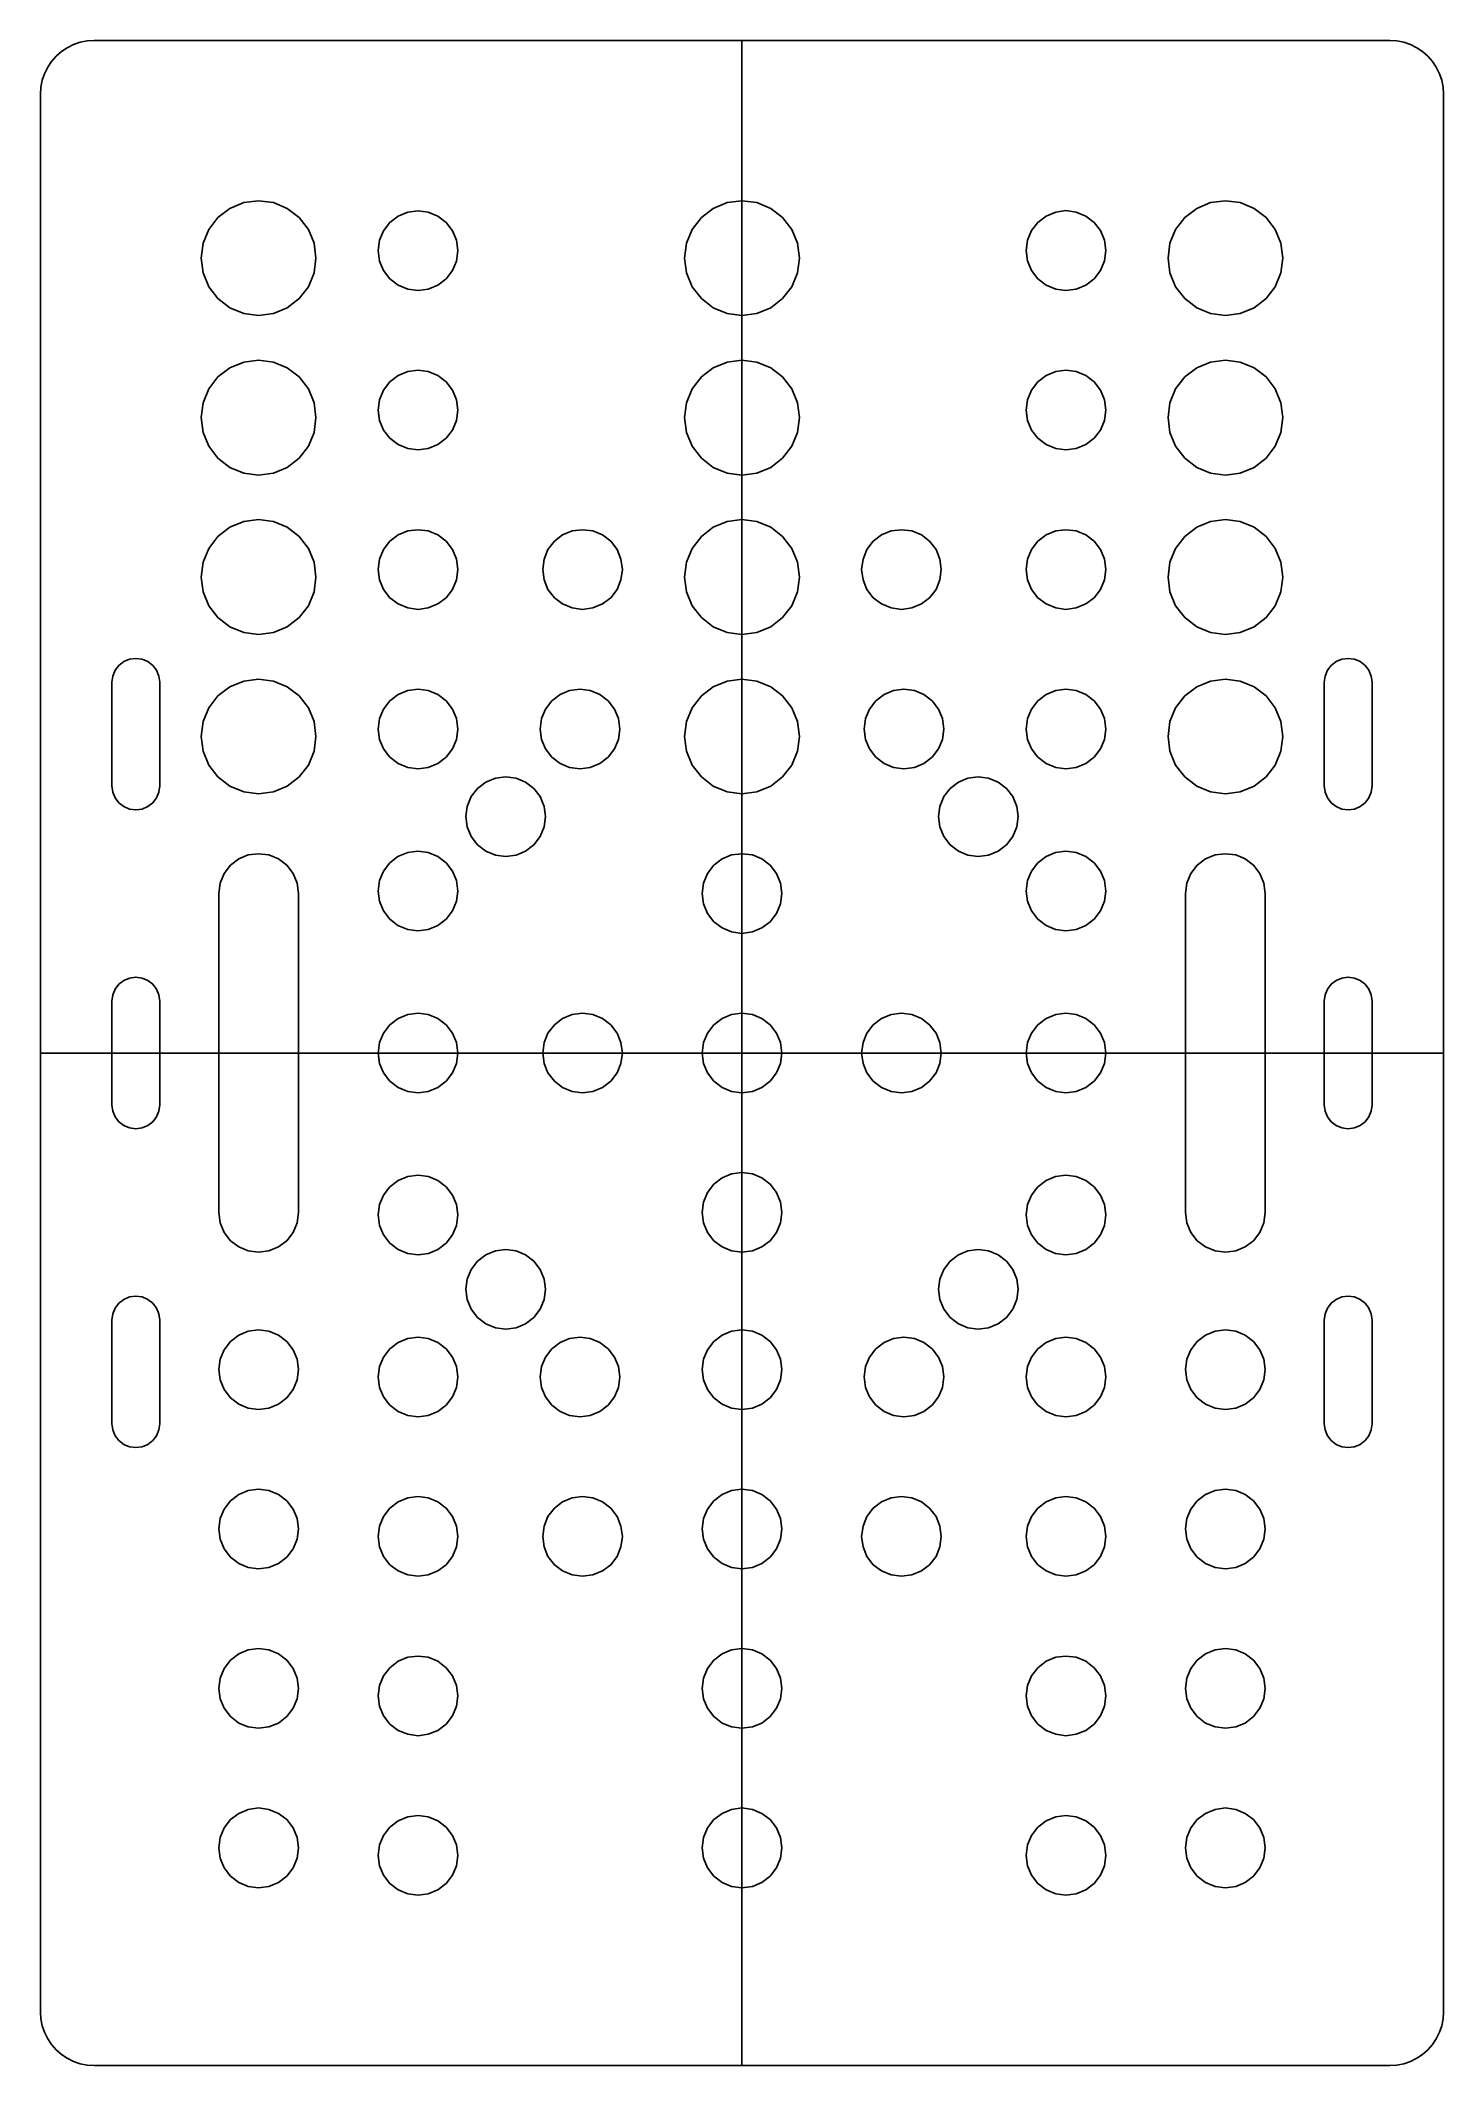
# Model space of a CAD drawing. Header units: millimetres. Extents: x -44 to 44, y -64 to 64.
import ezdxf

# ---------------------------------------------------------------- set-up
doc = ezdxf.new("R2010")
doc.units = ezdxf.units.MM
doc.layers.get('0').update_dxf_attribs({"linetype": 'CONTINUOUS'})

msp = doc.modelspace()

# ---------------------------------------------------------------- linework, layer by layer
for p, q in [((-40.64, 63.5), (-41.08, 63.47)), ((-40.64, 63.5), (40.64, 63.5)), ((-43.02, 62.52), (-43.31, 62.18)), ((-42.68, 62.81), (-43.02, 62.52)), ((-42.32, 63.05), (-42.68, 62.81)), ((-41.92, 63.24), (-42.32, 63.05)), ((-41.51, 63.39), (-41.92, 63.24)), ((-41.08, 63.47), (-41.51, 63.39)), ((0, 63.5), (0, -63.5)), ((40.64, 63.5), (41.08, 63.47)), ((41.08, 63.47), (41.51, 63.39)), ((41.51, 63.39), (41.92, 63.24)), ((41.92, 63.24), (42.32, 63.05)), ((42.32, 63.05), (42.68, 62.81)), ((42.68, 62.81), (43.02, 62.52)), ((43.02, 62.52), (43.31, 62.18)), ((-43.89, 61.01), (-43.97, 60.58)), ((-43.74, 61.42), (-43.89, 61.01)), ((-43.55, 61.82), (-43.74, 61.42)), ((-43.31, 62.18), (-43.55, 61.82)), ((43.31, 62.18), (43.55, 61.82)), ((43.55, 61.82), (43.74, 61.42)), ((43.74, 61.42), (43.89, 61.01)), ((43.89, 61.01), (43.97, 60.58)), ((-43.97, 60.58), (-44, 60.14)), ((-44, 60.14), (-44, -60.14)), ((43.97, 60.58), (44, 60.14)), ((44, -60.14), (44, 60.14)), ((-30.32, 53.45), (-31.25, 53.33)), ((-29.39, 53.33), (-30.32, 53.45)), ((0, 53.45), (-0.93, 53.33)), ((0.93, 53.33), (0, 53.45)), ((30.32, 53.45), (29.39, 53.33)), ((31.25, 53.33), (30.32, 53.45)), ((-32.87, 52.4), (-33.44, 51.65)), ((-32.12, 52.97), (-32.87, 52.4)), ((-31.25, 53.33), (-32.12, 52.97)), ((-28.52, 52.97), (-29.39, 53.33)), ((-27.77, 52.4), (-28.52, 52.97)), ((-27.2, 51.65), (-27.77, 52.4)), ((-22.09, 52.09), (-22.49, 51.57)), ((-21.57, 52.49), (-22.09, 52.09)), ((-20.97, 52.74), (-21.57, 52.49)), ((-20.32, 52.82), (-20.97, 52.74)), ((-19.68, 52.74), (-20.32, 52.82)), ((-19.07, 52.49), (-19.68, 52.74)), ((-18.56, 52.09), (-19.07, 52.49)), ((-18.16, 51.57), (-18.56, 52.09)), ((-2.55, 52.4), (-3.12, 51.65)), ((-1.8, 52.97), (-2.55, 52.4)), ((-0.93, 53.33), (-1.8, 52.97)), ((1.8, 52.97), (0.93, 53.33)), ((2.55, 52.4), (1.8, 52.97)), ((3.12, 51.65), (2.55, 52.4)), ((18.56, 52.09), (18.16, 51.58)), ((19.07, 52.49), (18.56, 52.09)), ((19.68, 52.74), (19.07, 52.49)), ((20.32, 52.83), (19.68, 52.74)), ((20.97, 52.74), (20.32, 52.83)), ((21.57, 52.49), (20.97, 52.74)), ((22.09, 52.09), (21.57, 52.49)), ((22.49, 51.58), (22.09, 52.09)), ((27.77, 52.4), (27.2, 51.65)), ((28.52, 52.97), (27.77, 52.4)), ((29.39, 53.33), (28.52, 52.97)), ((32.12, 52.97), (31.25, 53.33)), ((32.87, 52.4), (32.12, 52.97)), ((33.44, 51.65), (32.87, 52.4)), ((-33.44, 51.65), (-33.8, 50.78)), ((-26.84, 50.78), (-27.2, 51.65)), ((-22.74, 50.97), (-22.82, 50.32)), ((-22.49, 51.57), (-22.74, 50.97)), ((-17.91, 50.97), (-18.16, 51.57)), ((-17.82, 50.32), (-17.91, 50.97)), ((-3.12, 51.65), (-3.48, 50.78)), ((3.48, 50.78), (3.12, 51.65)), ((17.91, 50.97), (17.82, 50.33)), ((18.16, 51.58), (17.91, 50.97)), ((22.74, 50.97), (22.49, 51.58)), ((22.82, 50.33), (22.74, 50.97)), ((27.2, 51.65), (26.84, 50.78)), ((33.8, 50.78), (33.44, 51.65)), ((-33.8, 50.78), (-33.92, 49.85)), ((-33.92, 49.85), (-33.8, 48.92)), ((-26.72, 49.85), (-26.84, 50.78)), ((-26.84, 48.92), (-26.72, 49.85)), ((-22.82, 50.32), (-22.74, 49.67)), ((-22.74, 49.67), (-22.49, 49.07)), ((-18.16, 49.07), (-17.91, 49.67)), ((-17.91, 49.67), (-17.82, 50.32)), ((-3.48, 50.78), (-3.6, 49.85)), ((-3.6, 49.85), (-3.48, 48.92)), ((3.6, 49.85), (3.48, 50.78)), ((3.48, 48.92), (3.6, 49.85)), ((17.82, 50.33), (17.91, 49.68)), ((17.91, 49.68), (18.16, 49.08)), ((22.49, 49.08), (22.74, 49.68)), ((22.74, 49.68), (22.82, 50.33)), ((26.84, 50.78), (26.72, 49.85)), ((26.72, 49.85), (26.84, 48.92)), ((33.92, 49.85), (33.8, 50.78)), ((33.8, 48.92), (33.92, 49.85)), ((-33.8, 48.92), (-33.44, 48.05)), ((-27.2, 48.05), (-26.84, 48.92)), ((-22.49, 49.07), (-22.09, 48.55)), ((-22.09, 48.55), (-21.57, 48.16)), ((-19.07, 48.16), (-18.56, 48.55)), ((-18.56, 48.55), (-18.16, 49.07)), ((-3.48, 48.92), (-3.12, 48.05)), ((3.12, 48.05), (3.48, 48.92)), ((18.16, 49.08), (18.56, 48.56)), ((18.56, 48.56), (19.07, 48.16)), ((21.57, 48.16), (22.09, 48.56)), ((22.09, 48.56), (22.49, 49.08)), ((26.84, 48.92), (27.2, 48.05)), ((33.44, 48.05), (33.8, 48.92)), ((-33.44, 48.05), (-32.87, 47.31)), ((-32.87, 47.31), (-32.12, 46.73)), ((-28.52, 46.73), (-27.77, 47.31)), ((-27.77, 47.31), (-27.2, 48.05)), ((-21.57, 48.16), (-20.97, 47.91)), ((-20.97, 47.91), (-20.32, 47.82)), ((-20.32, 47.82), (-19.68, 47.91)), ((-19.68, 47.91), (-19.07, 48.16)), ((-3.12, 48.05), (-2.55, 47.31)), ((-2.55, 47.31), (-1.8, 46.73)), ((1.8, 46.73), (2.55, 47.31)), ((2.55, 47.31), (3.12, 48.05)), ((19.07, 48.16), (19.68, 47.91)), ((19.68, 47.91), (20.32, 47.83)), ((20.32, 47.83), (20.97, 47.91)), ((20.97, 47.91), (21.57, 48.16)), ((27.2, 48.05), (27.77, 47.31)), ((27.77, 47.31), (28.52, 46.73)), ((32.12, 46.73), (32.87, 47.31)), ((32.87, 47.31), (33.44, 48.05)), ((-32.12, 46.73), (-31.25, 46.37)), ((-31.25, 46.37), (-30.32, 46.25)), ((-30.32, 46.25), (-29.39, 46.37)), ((-29.39, 46.37), (-28.52, 46.73)), ((-1.8, 46.73), (-0.93, 46.37)), ((-0.93, 46.37), (0, 46.25)), ((0, 46.25), (0.93, 46.37)), ((0.93, 46.37), (1.8, 46.73)), ((28.52, 46.73), (29.39, 46.37)), ((29.39, 46.37), (30.32, 46.25)), ((30.32, 46.25), (31.25, 46.37)), ((31.25, 46.37), (32.12, 46.73)), ((-31.25, 43.33), (-32.12, 42.97)), ((-30.32, 43.45), (-31.25, 43.33)), ((-29.39, 43.33), (-30.32, 43.45)), ((-28.52, 42.97), (-29.39, 43.33)), ((-0.93, 43.33), (-1.8, 42.97)), ((0, 43.45), (-0.93, 43.33)), ((0.93, 43.33), (0, 43.45)), ((1.8, 42.97), (0.93, 43.33)), ((29.39, 43.33), (28.52, 42.97)), ((30.32, 43.45), (29.39, 43.33)), ((31.25, 43.33), (30.32, 43.45)), ((32.12, 42.97), (31.25, 43.33)), ((-32.87, 42.4), (-33.44, 41.65)), ((-32.12, 42.97), (-32.87, 42.4)), ((-27.77, 42.4), (-28.52, 42.97)), ((-27.2, 41.65), (-27.77, 42.4)), ((-22.09, 42.09), (-22.49, 41.57)), ((-21.57, 42.49), (-22.09, 42.09)), ((-20.97, 42.74), (-21.57, 42.49)), ((-20.32, 42.82), (-20.97, 42.74)), ((-19.68, 42.74), (-20.32, 42.82)), ((-19.07, 42.49), (-19.68, 42.74)), ((-18.56, 42.09), (-19.07, 42.49)), ((-18.16, 41.57), (-18.56, 42.09)), ((-2.55, 42.4), (-3.12, 41.65)), ((-1.8, 42.97), (-2.55, 42.4)), ((2.55, 42.4), (1.8, 42.97)), ((3.12, 41.65), (2.55, 42.4)), ((18.56, 42.09), (18.16, 41.57)), ((19.07, 42.49), (18.56, 42.09)), ((19.68, 42.74), (19.07, 42.49)), ((20.32, 42.82), (19.68, 42.74)), ((20.97, 42.74), (20.32, 42.82)), ((21.57, 42.49), (20.97, 42.74)), ((22.09, 42.09), (21.57, 42.49)), ((22.49, 41.57), (22.09, 42.09)), ((27.77, 42.4), (27.2, 41.65)), ((28.52, 42.97), (27.77, 42.4)), ((32.87, 42.4), (32.12, 42.97)), ((33.44, 41.65), (32.87, 42.4)), ((-33.8, 40.78), (-33.92, 39.85)), ((-33.44, 41.65), (-33.8, 40.78)), ((-26.84, 40.78), (-27.2, 41.65)), ((-26.72, 39.85), (-26.84, 40.78)), ((-22.74, 40.97), (-22.82, 40.32)), ((-22.49, 41.57), (-22.74, 40.97)), ((-17.91, 40.97), (-18.16, 41.57)), ((-17.82, 40.32), (-17.91, 40.97)), ((-3.48, 40.78), (-3.6, 39.85)), ((-3.12, 41.65), (-3.48, 40.78)), ((3.48, 40.78), (3.12, 41.65)), ((3.6, 39.85), (3.48, 40.78)), ((17.91, 40.97), (17.82, 40.32)), ((18.16, 41.57), (17.91, 40.97)), ((22.74, 40.97), (22.49, 41.57)), ((22.82, 40.32), (22.74, 40.97)), ((26.84, 40.78), (26.72, 39.85)), ((27.2, 41.65), (26.84, 40.78)), ((33.8, 40.78), (33.44, 41.65)), ((33.92, 39.85), (33.8, 40.78)), ((-33.92, 39.85), (-33.8, 38.92)), ((-26.84, 38.92), (-26.72, 39.85)), ((-22.82, 40.32), (-22.74, 39.67)), ((-22.74, 39.67), (-22.49, 39.07)), ((-18.16, 39.07), (-17.91, 39.67)), ((-17.91, 39.67), (-17.82, 40.32)), ((-3.6, 39.85), (-3.48, 38.92)), ((3.48, 38.92), (3.6, 39.85)), ((17.82, 40.32), (17.91, 39.67)), ((17.91, 39.67), (18.16, 39.07)), ((22.49, 39.07), (22.74, 39.67)), ((22.74, 39.67), (22.82, 40.32)), ((26.72, 39.85), (26.84, 38.92)), ((33.8, 38.92), (33.92, 39.85)), ((-33.8, 38.92), (-33.44, 38.05)), ((-27.2, 38.05), (-26.84, 38.92)), ((-22.49, 39.07), (-22.09, 38.55)), ((-22.09, 38.55), (-21.57, 38.16)), ((-21.57, 38.16), (-20.97, 37.91)), ((-19.68, 37.91), (-19.07, 38.16)), ((-19.07, 38.16), (-18.56, 38.55)), ((-18.56, 38.55), (-18.16, 39.07)), ((-3.48, 38.92), (-3.12, 38.05)), ((3.12, 38.05), (3.48, 38.92)), ((18.16, 39.07), (18.56, 38.55)), ((18.56, 38.55), (19.07, 38.16)), ((19.07, 38.16), (19.68, 37.91)), ((20.97, 37.91), (21.57, 38.16)), ((21.57, 38.16), (22.09, 38.55)), ((22.09, 38.55), (22.49, 39.07)), ((26.84, 38.92), (27.2, 38.05)), ((33.44, 38.05), (33.8, 38.92)), ((-33.44, 38.05), (-32.87, 37.31)), ((-32.87, 37.31), (-32.12, 36.73)), ((-28.52, 36.73), (-27.77, 37.31)), ((-27.77, 37.31), (-27.2, 38.05)), ((-20.97, 37.91), (-20.32, 37.82)), ((-20.32, 37.82), (-19.68, 37.91)), ((-3.12, 38.05), (-2.55, 37.31)), ((-2.55, 37.31), (-1.8, 36.73)), ((1.8, 36.73), (2.55, 37.31)), ((2.55, 37.31), (3.12, 38.05)), ((19.68, 37.91), (20.32, 37.82)), ((20.32, 37.82), (20.97, 37.91)), ((27.2, 38.05), (27.77, 37.31)), ((27.77, 37.31), (28.52, 36.73)), ((32.12, 36.73), (32.87, 37.31)), ((32.87, 37.31), (33.44, 38.05)), ((-32.12, 36.73), (-31.25, 36.37)), ((-31.25, 36.37), (-30.32, 36.25)), ((-30.32, 36.25), (-29.39, 36.37)), ((-29.39, 36.37), (-28.52, 36.73)), ((-1.8, 36.73), (-0.93, 36.37)), ((-0.93, 36.37), (0, 36.25)), ((0, 36.25), (0.93, 36.37)), ((0.93, 36.37), (1.8, 36.73)), ((28.52, 36.73), (29.39, 36.37)), ((29.39, 36.37), (30.32, 36.25)), ((30.32, 36.25), (31.25, 36.37)), ((31.25, 36.37), (32.12, 36.73)), ((-31.25, 33.33), (-32.12, 32.97)), ((-30.32, 33.45), (-31.25, 33.33)), ((-29.39, 33.33), (-30.32, 33.45)), ((-28.52, 32.97), (-29.39, 33.33)), ((-0.93, 33.33), (-1.8, 32.97)), ((0, 33.45), (-0.93, 33.33)), ((0.93, 33.33), (0, 33.45)), ((1.8, 32.97), (0.93, 33.33)), ((29.39, 33.33), (28.52, 32.97)), ((30.32, 33.45), (29.39, 33.33)), ((31.25, 33.33), (30.32, 33.45)), ((32.12, 32.97), (31.25, 33.33)), ((-32.87, 32.4), (-33.44, 31.65)), ((-32.12, 32.97), (-32.87, 32.4)), ((-27.77, 32.4), (-28.52, 32.97)), ((-27.2, 31.65), (-27.77, 32.4)), ((-22.09, 32.09), (-22.49, 31.57)), ((-21.57, 32.49), (-22.09, 32.09)), ((-20.97, 32.74), (-21.57, 32.49)), ((-20.32, 32.82), (-20.97, 32.74)), ((-19.68, 32.74), (-20.32, 32.82)), ((-19.07, 32.49), (-19.68, 32.74)), ((-18.56, 32.09), (-19.07, 32.49)), ((-18.16, 31.57), (-18.56, 32.09)), ((-11.77, 32.09), (-12.17, 31.57)), ((-11.25, 32.49), (-11.77, 32.09)), ((-10.65, 32.74), (-11.25, 32.49)), ((-10, 32.82), (-10.65, 32.74)), ((-9.35, 32.74), (-10, 32.82)), ((-8.75, 32.49), (-9.35, 32.74)), ((-8.23, 32.09), (-8.75, 32.49)), ((-7.83, 31.57), (-8.23, 32.09)), ((-2.55, 32.4), (-3.12, 31.65)), ((-1.8, 32.97), (-2.55, 32.4)), ((2.55, 32.4), (1.8, 32.97)), ((3.12, 31.65), (2.55, 32.4)), ((8.23, 32.09), (7.83, 31.57)), ((8.75, 32.49), (8.23, 32.09)), ((9.35, 32.74), (8.75, 32.49)), ((10, 32.82), (9.35, 32.74)), ((10.65, 32.74), (10, 32.82)), ((11.25, 32.49), (10.65, 32.74)), ((11.77, 32.09), (11.25, 32.49)), ((12.17, 31.57), (11.77, 32.09)), ((18.56, 32.09), (18.16, 31.57)), ((19.07, 32.49), (18.56, 32.09)), ((19.68, 32.74), (19.07, 32.49)), ((20.32, 32.82), (19.68, 32.74)), ((20.97, 32.74), (20.32, 32.82)), ((21.57, 32.49), (20.97, 32.74)), ((22.09, 32.09), (21.57, 32.49)), ((22.49, 31.57), (22.09, 32.09)), ((27.77, 32.4), (27.2, 31.65)), ((28.52, 32.97), (27.77, 32.4)), ((32.87, 32.4), (32.12, 32.97)), ((33.44, 31.65), (32.87, 32.4)), ((-33.8, 30.78), (-33.92, 29.85)), ((-33.44, 31.65), (-33.8, 30.78)), ((-26.84, 30.78), (-27.2, 31.65)), ((-26.72, 29.85), (-26.84, 30.78)), ((-22.74, 30.97), (-22.82, 30.32)), ((-22.49, 31.57), (-22.74, 30.97)), ((-17.91, 30.97), (-18.16, 31.57)), ((-17.82, 30.32), (-17.91, 30.97)), ((-12.41, 30.97), (-12.5, 30.32)), ((-12.17, 31.57), (-12.41, 30.97)), ((-7.59, 30.97), (-7.83, 31.57)), ((-7.5, 30.32), (-7.59, 30.97)), ((-3.48, 30.78), (-3.6, 29.85)), ((-3.12, 31.65), (-3.48, 30.78)), ((3.48, 30.78), (3.12, 31.65)), ((3.6, 29.85), (3.48, 30.78)), ((7.59, 30.97), (7.5, 30.32)), ((7.83, 31.57), (7.59, 30.97)), ((12.41, 30.97), (12.17, 31.57)), ((12.5, 30.32), (12.41, 30.97)), ((17.91, 30.97), (17.82, 30.32)), ((18.16, 31.57), (17.91, 30.97)), ((22.74, 30.97), (22.49, 31.57)), ((22.82, 30.32), (22.74, 30.97)), ((26.84, 30.78), (26.72, 29.85)), ((27.2, 31.65), (26.84, 30.78)), ((33.8, 30.78), (33.44, 31.65)), ((33.92, 29.85), (33.8, 30.78)), ((-33.92, 29.85), (-33.8, 28.92)), ((-26.84, 28.92), (-26.72, 29.85)), ((-22.82, 30.32), (-22.74, 29.67)), ((-22.74, 29.67), (-22.49, 29.07)), ((-18.16, 29.07), (-17.91, 29.67)), ((-17.91, 29.67), (-17.82, 30.32)), ((-12.5, 30.32), (-12.41, 29.67)), ((-12.41, 29.67), (-12.17, 29.07)), ((-7.83, 29.07), (-7.59, 29.67)), ((-7.59, 29.67), (-7.5, 30.32)), ((-3.6, 29.85), (-3.48, 28.92)), ((3.48, 28.92), (3.6, 29.85)), ((7.5, 30.32), (7.59, 29.67)), ((7.59, 29.67), (7.83, 29.07)), ((12.17, 29.07), (12.41, 29.67)), ((12.41, 29.67), (12.5, 30.32)), ((17.82, 30.32), (17.91, 29.67)), ((17.91, 29.67), (18.16, 29.07)), ((22.49, 29.07), (22.74, 29.67)), ((22.74, 29.67), (22.82, 30.32)), ((26.72, 29.85), (26.84, 28.92)), ((33.8, 28.92), (33.92, 29.85)), ((-33.8, 28.92), (-33.44, 28.05)), ((-33.44, 28.05), (-32.87, 27.31)), ((-27.77, 27.31), (-27.2, 28.05)), ((-27.2, 28.05), (-26.84, 28.92)), ((-22.49, 29.07), (-22.09, 28.55)), ((-22.09, 28.55), (-21.57, 28.16)), ((-21.57, 28.16), (-20.97, 27.91)), ((-19.68, 27.91), (-19.07, 28.16)), ((-19.07, 28.16), (-18.56, 28.55)), ((-18.56, 28.55), (-18.16, 29.07)), ((-12.17, 29.07), (-11.77, 28.55)), ((-11.77, 28.55), (-11.25, 28.16)), ((-11.25, 28.16), (-10.65, 27.91)), ((-9.35, 27.91), (-8.75, 28.16)), ((-8.75, 28.16), (-8.23, 28.55)), ((-8.23, 28.55), (-7.83, 29.07)), ((-3.48, 28.92), (-3.12, 28.05)), ((-3.12, 28.05), (-2.55, 27.31)), ((2.55, 27.31), (3.12, 28.05)), ((3.12, 28.05), (3.48, 28.92)), ((7.83, 29.07), (8.23, 28.55)), ((8.23, 28.55), (8.75, 28.16)), ((8.75, 28.16), (9.35, 27.91)), ((10.65, 27.91), (11.25, 28.16)), ((11.25, 28.16), (11.77, 28.55)), ((11.77, 28.55), (12.17, 29.07)), ((18.16, 29.07), (18.56, 28.55)), ((18.56, 28.55), (19.07, 28.16)), ((19.07, 28.16), (19.68, 27.91)), ((20.97, 27.91), (21.57, 28.16)), ((21.57, 28.16), (22.09, 28.55)), ((22.09, 28.55), (22.49, 29.07)), ((26.84, 28.92), (27.2, 28.05)), ((27.2, 28.05), (27.77, 27.31)), ((32.87, 27.31), (33.44, 28.05)), ((33.44, 28.05), (33.8, 28.92)), ((-32.87, 27.31), (-32.12, 26.73)), ((-32.12, 26.73), (-31.25, 26.37)), ((-29.39, 26.37), (-28.52, 26.73)), ((-28.52, 26.73), (-27.77, 27.31)), ((-20.97, 27.91), (-20.32, 27.82)), ((-20.32, 27.82), (-19.68, 27.91)), ((-10.65, 27.91), (-10, 27.82)), ((-10, 27.82), (-9.35, 27.91)), ((-2.55, 27.31), (-1.8, 26.73)), ((-1.8, 26.73), (-0.93, 26.37)), ((0.93, 26.37), (1.8, 26.73)), ((1.8, 26.73), (2.55, 27.31)), ((9.35, 27.91), (10, 27.82)), ((10, 27.82), (10.65, 27.91)), ((19.68, 27.91), (20.32, 27.82)), ((20.32, 27.82), (20.97, 27.91)), ((27.77, 27.31), (28.52, 26.73)), ((28.52, 26.73), (29.39, 26.37)), ((31.25, 26.37), (32.12, 26.73)), ((32.12, 26.73), (32.87, 27.31)), ((-31.25, 26.37), (-30.32, 26.25)), ((-30.32, 26.25), (-29.39, 26.37)), ((-0.93, 26.37), (0, 26.25)), ((0, 26.25), (0.93, 26.37)), ((29.39, 26.37), (30.32, 26.25)), ((30.32, 26.25), (31.25, 26.37)), ((-39.08, 24.31), (-39.32, 24)), ((-39.08, 24.31), (-38.77, 24.55)), ((-38.77, 24.55), (-38.41, 24.7)), ((-38.02, 24.75), (-38.41, 24.7)), ((-37.63, 24.7), (-38.02, 24.75)), ((-37.63, 24.7), (-37.27, 24.55)), ((-37.27, 24.55), (-36.96, 24.31)), ((-36.72, 24), (-36.96, 24.31)), ((36.72, 24), (36.96, 24.31)), ((36.96, 24.31), (37.27, 24.55)), ((37.27, 24.55), (37.63, 24.7)), ((37.63, 24.7), (38.02, 24.75)), ((38.02, 24.75), (38.41, 24.7)), ((38.41, 24.7), (38.77, 24.55)), ((38.77, 24.55), (39.08, 24.31)), ((39.08, 24.31), (39.32, 24)), ((-39.47, 23.64), (-39.52, 23.25)), ((-39.52, 23.25), (-39.52, 16.75)), ((-39.32, 24), (-39.47, 23.64)), ((-36.57, 23.64), (-36.72, 24)), ((-36.52, 23.25), (-36.57, 23.64)), ((-36.52, 16.75), (-36.52, 23.25)), ((-32.12, 22.97), (-32.87, 22.4)), ((-31.25, 23.33), (-32.12, 22.97)), ((-30.32, 23.45), (-31.25, 23.33)), ((-29.39, 23.33), (-30.32, 23.45)), ((-28.52, 22.97), (-29.39, 23.33)), ((-27.77, 22.4), (-28.52, 22.97)), ((-1.8, 22.97), (-2.55, 22.4)), ((-0.93, 23.33), (-1.8, 22.97)), ((0, 23.45), (-0.93, 23.33)), ((0.93, 23.33), (0, 23.45)), ((1.8, 22.97), (0.93, 23.33)), ((2.55, 22.4), (1.8, 22.97)), ((28.52, 22.97), (27.77, 22.4)), ((29.39, 23.33), (28.52, 22.97)), ((30.32, 23.45), (29.39, 23.33)), ((31.25, 23.33), (30.32, 23.45)), ((32.12, 22.97), (31.25, 23.33)), ((32.87, 22.4), (32.12, 22.97)), ((36.52, 23.25), (36.57, 23.64)), ((36.52, 16.75), (36.52, 23.25)), ((36.57, 23.64), (36.72, 24)), ((39.32, 24), (39.47, 23.64)), ((39.47, 23.64), (39.52, 23.25)), ((39.52, 23.25), (39.52, 16.75)), ((-33.44, 21.65), (-33.8, 20.78)), ((-32.87, 22.4), (-33.44, 21.65)), ((-27.2, 21.65), (-27.77, 22.4)), ((-26.84, 20.78), (-27.2, 21.65)), ((-22.09, 22.09), (-22.49, 21.57)), ((-21.57, 22.49), (-22.09, 22.09)), ((-20.97, 22.74), (-21.57, 22.49)), ((-20.32, 22.82), (-20.97, 22.74)), ((-19.68, 22.74), (-20.32, 22.82)), ((-19.07, 22.49), (-19.68, 22.74)), ((-18.56, 22.09), (-19.07, 22.49)), ((-18.16, 21.57), (-18.56, 22.09)), ((-11.93, 22.09), (-12.33, 21.57)), ((-11.41, 22.49), (-11.93, 22.09)), ((-10.81, 22.74), (-11.41, 22.49)), ((-10.16, 22.82), (-10.81, 22.74)), ((-9.52, 22.74), (-10.16, 22.82)), ((-8.91, 22.49), (-9.52, 22.74)), ((-8.4, 22.09), (-8.91, 22.49)), ((-8, 21.57), (-8.4, 22.09)), ((-3.12, 21.65), (-3.48, 20.78)), ((-2.55, 22.4), (-3.12, 21.65)), ((3.12, 21.65), (2.55, 22.4)), ((3.48, 20.78), (3.12, 21.65)), ((8.39, 22.09), (7.99, 21.57)), ((8.91, 22.49), (8.39, 22.09)), ((9.51, 22.74), (8.91, 22.49)), ((10.16, 22.82), (9.51, 22.74)), ((10.81, 22.74), (10.16, 22.82)), ((11.41, 22.49), (10.81, 22.74)), ((11.93, 22.09), (11.41, 22.49)), ((12.33, 21.57), (11.93, 22.09)), ((18.56, 22.09), (18.16, 21.57)), ((19.07, 22.49), (18.56, 22.09)), ((19.68, 22.74), (19.07, 22.49)), ((20.32, 22.82), (19.68, 22.74)), ((20.97, 22.74), (20.32, 22.82)), ((21.57, 22.49), (20.97, 22.74)), ((22.09, 22.09), (21.57, 22.49)), ((22.49, 21.57), (22.09, 22.09)), ((27.2, 21.65), (26.84, 20.78)), ((27.77, 22.4), (27.2, 21.65)), ((33.44, 21.65), (32.87, 22.4)), ((33.8, 20.78), (33.44, 21.65)), ((-33.8, 20.78), (-33.92, 19.85)), ((-26.72, 19.85), (-26.84, 20.78)), ((-22.74, 20.97), (-22.82, 20.32)), ((-22.82, 20.32), (-22.74, 19.67)), ((-22.49, 21.57), (-22.74, 20.97)), ((-17.91, 20.97), (-18.16, 21.57)), ((-17.82, 20.32), (-17.91, 20.97)), ((-17.91, 19.67), (-17.82, 20.32)), ((-12.58, 20.97), (-12.66, 20.32)), ((-12.66, 20.32), (-12.58, 19.67)), ((-12.33, 21.57), (-12.58, 20.97)), ((-7.75, 20.97), (-8, 21.57)), ((-7.66, 20.32), (-7.75, 20.97)), ((-7.75, 19.67), (-7.66, 20.32)), ((-3.48, 20.78), (-3.6, 19.85)), ((3.6, 19.85), (3.48, 20.78)), ((7.75, 20.97), (7.66, 20.32)), ((7.66, 20.32), (7.75, 19.67)), ((7.99, 21.57), (7.75, 20.97)), ((12.57, 20.97), (12.33, 21.57)), ((12.66, 20.32), (12.57, 20.97)), ((12.57, 19.67), (12.66, 20.32)), ((17.91, 20.97), (17.82, 20.32)), ((17.82, 20.32), (17.91, 19.67)), ((18.16, 21.57), (17.91, 20.97)), ((22.74, 20.97), (22.49, 21.57)), ((22.82, 20.32), (22.74, 20.97)), ((22.74, 19.67), (22.82, 20.32)), ((26.84, 20.78), (26.72, 19.85)), ((33.92, 19.85), (33.8, 20.78)), ((-33.92, 19.85), (-33.8, 18.92)), ((-26.84, 18.92), (-26.72, 19.85)), ((-22.74, 19.67), (-22.49, 19.07)), ((-22.49, 19.07), (-22.09, 18.55)), ((-18.56, 18.55), (-18.16, 19.07)), ((-18.16, 19.07), (-17.91, 19.67)), ((-12.58, 19.67), (-12.33, 19.07)), ((-12.33, 19.07), (-11.93, 18.55)), ((-8.4, 18.55), (-8, 19.07)), ((-8, 19.07), (-7.75, 19.67)), ((-3.6, 19.85), (-3.48, 18.92)), ((3.48, 18.92), (3.6, 19.85)), ((7.75, 19.67), (7.99, 19.07)), ((7.99, 19.07), (8.39, 18.55)), ((11.93, 18.55), (12.33, 19.07)), ((12.33, 19.07), (12.57, 19.67)), ((17.91, 19.67), (18.16, 19.07)), ((18.16, 19.07), (18.56, 18.55)), ((22.09, 18.55), (22.49, 19.07)), ((22.49, 19.07), (22.74, 19.67)), ((26.72, 19.85), (26.84, 18.92)), ((33.8, 18.92), (33.92, 19.85)), ((-33.8, 18.92), (-33.44, 18.05)), ((-33.44, 18.05), (-32.87, 17.31)), ((-27.77, 17.31), (-27.2, 18.05)), ((-27.2, 18.05), (-26.84, 18.92)), ((-22.09, 18.55), (-21.57, 18.16)), ((-21.57, 18.16), (-20.97, 17.91)), ((-20.97, 17.91), (-20.32, 17.82)), ((-20.32, 17.82), (-19.68, 17.91)), ((-19.68, 17.91), (-19.07, 18.16)), ((-19.07, 18.16), (-18.56, 18.55)), ((-11.93, 18.55), (-11.41, 18.16)), ((-11.41, 18.16), (-10.81, 17.91)), ((-10.81, 17.91), (-10.16, 17.82)), ((-10.16, 17.82), (-9.52, 17.91)), ((-9.52, 17.91), (-8.91, 18.16)), ((-8.91, 18.16), (-8.4, 18.55)), ((-3.48, 18.92), (-3.12, 18.05)), ((-3.12, 18.05), (-2.55, 17.31)), ((2.55, 17.31), (3.12, 18.05)), ((3.12, 18.05), (3.48, 18.92)), ((8.39, 18.55), (8.91, 18.16)), ((8.91, 18.16), (9.51, 17.91)), ((9.51, 17.91), (10.16, 17.82)), ((10.16, 17.82), (10.81, 17.91)), ((10.81, 17.91), (11.41, 18.16)), ((11.41, 18.16), (11.93, 18.55)), ((18.56, 18.55), (19.07, 18.16)), ((19.07, 18.16), (19.68, 17.91)), ((19.68, 17.91), (20.32, 17.82)), ((20.32, 17.82), (20.97, 17.91)), ((20.97, 17.91), (21.57, 18.16)), ((21.57, 18.16), (22.09, 18.55)), ((26.84, 18.92), (27.2, 18.05)), ((27.2, 18.05), (27.77, 17.31)), ((32.87, 17.31), (33.44, 18.05)), ((33.44, 18.05), (33.8, 18.92)), ((-39.52, 16.75), (-39.47, 16.36)), ((-36.57, 16.36), (-36.52, 16.75)), ((-32.87, 17.31), (-32.12, 16.73)), ((-32.12, 16.73), (-31.25, 16.37)), ((-29.39, 16.37), (-28.52, 16.73)), ((-28.52, 16.73), (-27.77, 17.31)), ((-16.59, 16.59), (-16.99, 16.08)), ((-16.07, 16.99), (-16.59, 16.59)), ((-15.47, 17.24), (-16.07, 16.99)), ((-14.82, 17.33), (-15.47, 17.24)), ((-14.17, 17.24), (-14.82, 17.33)), ((-13.57, 16.99), (-14.17, 17.24)), ((-13.05, 16.59), (-13.57, 16.99)), ((-12.65, 16.08), (-13.05, 16.59)), ((-2.55, 17.31), (-1.8, 16.73)), ((-1.8, 16.73), (-0.93, 16.37)), ((0.93, 16.37), (1.8, 16.73)), ((1.8, 16.73), (2.55, 17.31)), ((13.05, 16.59), (12.65, 16.08)), ((13.57, 16.99), (13.05, 16.59)), ((14.17, 17.24), (13.57, 16.99)), ((14.82, 17.33), (14.17, 17.24)), ((15.47, 17.24), (14.82, 17.33)), ((16.07, 16.99), (15.47, 17.24)), ((16.59, 16.59), (16.07, 16.99)), ((16.99, 16.08), (16.59, 16.59)), ((27.77, 17.31), (28.52, 16.73)), ((28.52, 16.73), (29.39, 16.37)), ((31.25, 16.37), (32.12, 16.73)), ((32.12, 16.73), (32.87, 17.31)), ((36.57, 16.36), (36.52, 16.75)), ((39.52, 16.75), (39.47, 16.36)), ((-39.47, 16.36), (-39.32, 16)), ((-39.32, 16), (-39.08, 15.69)), ((-39.08, 15.69), (-38.77, 15.45)), ((-38.77, 15.45), (-38.41, 15.3)), ((-38.41, 15.3), (-38.02, 15.25)), ((-38.02, 15.25), (-37.63, 15.3)), ((-37.63, 15.3), (-37.27, 15.45)), ((-37.27, 15.45), (-36.96, 15.69)), ((-36.96, 15.69), (-36.72, 16)), ((-36.72, 16), (-36.57, 16.36)), ((-31.25, 16.37), (-30.32, 16.25)), ((-30.32, 16.25), (-29.39, 16.37)), ((-17.23, 15.47), (-17.32, 14.83)), ((-16.99, 16.08), (-17.23, 15.47)), ((-12.41, 15.47), (-12.65, 16.08)), ((-12.32, 14.83), (-12.41, 15.47)), ((-0.93, 16.37), (0, 16.25)), ((0, 16.25), (0.93, 16.37)), ((12.41, 15.47), (12.32, 14.83)), ((12.65, 16.08), (12.41, 15.47)), ((17.23, 15.47), (16.99, 16.08)), ((17.32, 14.83), (17.23, 15.47)), ((29.39, 16.37), (30.32, 16.25)), ((30.32, 16.25), (31.25, 16.37)), ((36.72, 16), (36.57, 16.36)), ((36.96, 15.69), (36.72, 16)), ((37.27, 15.45), (36.96, 15.69)), ((37.63, 15.3), (37.27, 15.45)), ((38.02, 15.25), (37.63, 15.3)), ((38.41, 15.3), (38.02, 15.25)), ((38.77, 15.45), (38.41, 15.3)), ((39.08, 15.69), (38.77, 15.45)), ((39.32, 16), (39.08, 15.69)), ((39.47, 16.36), (39.32, 16)), ((-17.32, 14.83), (-17.23, 14.18)), ((-17.23, 14.18), (-16.99, 13.58)), ((-12.65, 13.58), (-12.41, 14.18)), ((-12.41, 14.18), (-12.32, 14.83)), ((12.32, 14.83), (12.41, 14.18)), ((12.41, 14.18), (12.65, 13.58)), ((16.99, 13.58), (17.23, 14.18)), ((17.23, 14.18), (17.32, 14.83)), ((-16.99, 13.58), (-16.59, 13.06)), ((-16.59, 13.06), (-16.07, 12.66)), ((-13.57, 12.66), (-13.05, 13.06)), ((-13.05, 13.06), (-12.65, 13.58)), ((12.65, 13.58), (13.05, 13.06)), ((13.05, 13.06), (13.57, 12.66)), ((16.07, 12.66), (16.59, 13.06)), ((16.59, 13.06), (16.99, 13.58)), ((-32.49, 11.25), (-32.09, 11.77)), ((-32.09, 11.77), (-31.57, 12.17)), ((-31.57, 12.17), (-30.97, 12.42)), ((-30.97, 12.42), (-30.32, 12.5)), ((-30.32, 12.5), (-29.67, 12.42)), ((-29.67, 12.42), (-29.07, 12.17)), ((-29.07, 12.17), (-28.55, 11.77)), ((-28.55, 11.77), (-28.15, 11.25)), ((-22.09, 11.93), (-22.49, 11.41)), ((-21.58, 12.33), (-22.09, 11.93)), ((-20.97, 12.58), (-21.58, 12.33)), ((-20.33, 12.66), (-20.97, 12.58)), ((-19.68, 12.58), (-20.33, 12.66)), ((-19.08, 12.33), (-19.68, 12.58)), ((-18.56, 11.93), (-19.08, 12.33)), ((-18.16, 11.41), (-18.56, 11.93)), ((-16.07, 12.66), (-15.47, 12.41)), ((-15.47, 12.41), (-14.82, 12.33)), ((-14.82, 12.33), (-14.17, 12.41)), ((-14.17, 12.41), (-13.57, 12.66)), ((-1.77, 11.77), (-2.17, 11.25)), ((-1.25, 12.17), (-1.77, 11.77)), ((-0.65, 12.42), (-1.25, 12.17)), ((0, 12.5), (-0.65, 12.42)), ((0.65, 12.42), (0, 12.5)), ((1.25, 12.17), (0.65, 12.42)), ((1.77, 11.77), (1.25, 12.17)), ((2.17, 11.25), (1.77, 11.77)), ((13.57, 12.66), (14.17, 12.41)), ((14.17, 12.41), (14.82, 12.33)), ((14.82, 12.33), (15.47, 12.41)), ((15.47, 12.41), (16.07, 12.66)), ((18.55, 11.93), (18.15, 11.41)), ((19.07, 12.33), (18.55, 11.93)), ((19.67, 12.58), (19.07, 12.33)), ((20.32, 12.66), (19.67, 12.58)), ((20.97, 12.58), (20.32, 12.66)), ((21.57, 12.33), (20.97, 12.58)), ((22.09, 11.93), (21.57, 12.33)), ((22.49, 11.41), (22.09, 11.93)), ((28.55, 11.77), (28.15, 11.25)), ((29.07, 12.17), (28.55, 11.77)), ((29.67, 12.42), (29.07, 12.17)), ((30.32, 12.5), (29.67, 12.42)), ((30.97, 12.42), (30.32, 12.5)), ((31.57, 12.17), (30.97, 12.42)), ((32.09, 11.77), (31.57, 12.17)), ((32.49, 11.25), (32.09, 11.77)), ((-32.82, 10), (-32.73, 10.65)), ((-32.73, 10.65), (-32.49, 11.25)), ((-28.15, 11.25), (-27.91, 10.65)), ((-27.91, 10.65), (-27.82, 10)), ((-22.74, 10.81), (-22.83, 10.16)), ((-22.83, 10.16), (-22.74, 9.52)), ((-22.49, 11.41), (-22.74, 10.81)), ((-17.91, 10.81), (-18.16, 11.41)), ((-17.83, 10.16), (-17.91, 10.81)), ((-17.91, 9.52), (-17.83, 10.16)), ((-2.41, 10.65), (-2.5, 10)), ((-2.17, 11.25), (-2.41, 10.65)), ((2.41, 10.65), (2.17, 11.25)), ((2.5, 10), (2.41, 10.65)), ((17.91, 10.81), (17.82, 10.16)), ((17.82, 10.16), (17.91, 9.52)), ((18.15, 11.41), (17.91, 10.81)), ((22.73, 10.81), (22.49, 11.41)), ((22.82, 10.16), (22.73, 10.81)), ((22.73, 9.52), (22.82, 10.16)), ((27.91, 10.65), (27.82, 10)), ((28.15, 11.25), (27.91, 10.65)), ((32.73, 10.65), (32.49, 11.25)), ((32.82, 10), (32.73, 10.65)), ((-32.82, -10), (-32.82, 10)), ((-27.82, -10), (-27.82, 10)), ((-22.74, 9.52), (-22.49, 8.91)), ((-22.49, 8.91), (-22.09, 8.39)), ((-18.56, 8.39), (-18.16, 8.91)), ((-18.16, 8.91), (-17.91, 9.52)), ((-2.5, 10), (-2.41, 9.35)), ((-2.41, 9.35), (-2.17, 8.75)), ((2.17, 8.75), (2.41, 9.35)), ((2.41, 9.35), (2.5, 10)), ((17.91, 9.52), (18.15, 8.91)), ((18.15, 8.91), (18.55, 8.4)), ((22.09, 8.4), (22.49, 8.91)), ((22.49, 8.91), (22.73, 9.52)), ((27.82, 10), (27.82, -10)), ((32.82, -10), (32.82, 10)), ((-22.09, 8.39), (-21.58, 8)), ((-21.58, 8), (-20.97, 7.75)), ((-20.97, 7.75), (-20.33, 7.66)), ((-20.33, 7.66), (-19.68, 7.75)), ((-19.68, 7.75), (-19.08, 8)), ((-19.08, 8), (-18.56, 8.39)), ((-2.17, 8.75), (-1.77, 8.23)), ((-1.77, 8.23), (-1.25, 7.84)), ((-1.25, 7.84), (-0.65, 7.59)), ((0.65, 7.59), (1.25, 7.84)), ((1.25, 7.84), (1.77, 8.23)), ((1.77, 8.23), (2.17, 8.75)), ((18.55, 8.4), (19.07, 8)), ((19.07, 8), (19.67, 7.75)), ((19.67, 7.75), (20.32, 7.66)), ((20.32, 7.66), (20.97, 7.75)), ((20.97, 7.75), (21.57, 8)), ((21.57, 8), (22.09, 8.4)), ((-0.65, 7.59), (0, 7.5)), ((0, 7.5), (0.65, 7.59)), ((-39.32, 4), (-39.47, 3.64)), ((-39.08, 4.31), (-39.32, 4)), ((-38.77, 4.55), (-39.08, 4.31)), ((-38.41, 4.7), (-38.77, 4.55)), ((-38.02, 4.75), (-38.41, 4.7)), ((-37.63, 4.7), (-38.02, 4.75)), ((-37.27, 4.55), (-37.63, 4.7)), ((-36.96, 4.31), (-37.27, 4.55)), ((-36.72, 4), (-36.96, 4.31)), ((-36.57, 3.64), (-36.72, 4)), ((36.57, 3.64), (36.72, 4)), ((36.72, 4), (36.96, 4.31)), ((36.96, 4.31), (37.27, 4.55)), ((37.27, 4.55), (37.63, 4.7)), ((37.63, 4.7), (38.02, 4.75)), ((38.02, 4.75), (38.41, 4.7)), ((38.41, 4.7), (38.77, 4.55)), ((38.77, 4.55), (39.08, 4.31)), ((39.08, 4.31), (39.32, 4)), ((39.32, 4), (39.47, 3.64)), ((-39.47, 3.64), (-39.52, 3.25)), ((-39.52, 3.25), (-39.52, -3.25)), ((-36.52, 3.25), (-36.57, 3.64)), ((-36.52, -3.25), (-36.52, 3.25)), ((36.52, 3.25), (36.57, 3.64)), ((36.52, -3.25), (36.52, 3.25)), ((39.47, 3.64), (39.52, 3.25)), ((39.52, 3.25), (39.52, -3.25)), ((-22.09, 1.77), (-22.49, 1.25)), ((-21.57, 2.17), (-22.09, 1.77)), ((-20.97, 2.42), (-21.57, 2.17)), ((-20.32, 2.5), (-20.97, 2.42)), ((-19.68, 2.42), (-20.32, 2.5)), ((-19.07, 2.17), (-19.68, 2.42)), ((-18.56, 1.77), (-19.07, 2.17)), ((-18.16, 1.25), (-18.56, 1.77)), ((-11.77, 1.77), (-12.17, 1.25)), ((-11.25, 2.17), (-11.77, 1.77)), ((-10.65, 2.42), (-11.25, 2.17)), ((-10, 2.5), (-10.65, 2.42)), ((-9.35, 2.42), (-10, 2.5)), ((-8.75, 2.17), (-9.35, 2.42)), ((-8.23, 1.77), (-8.75, 2.17)), ((-7.83, 1.25), (-8.23, 1.77)), ((-1.77, 1.77), (-2.17, 1.25)), ((-1.25, 2.17), (-1.77, 1.77)), ((-0.65, 2.42), (-1.25, 2.17)), ((0, 2.5), (-0.65, 2.42)), ((0.65, 2.42), (0, 2.5)), ((1.25, 2.17), (0.65, 2.42)), ((1.77, 1.77), (1.25, 2.17)), ((2.17, 1.25), (1.77, 1.77)), ((8.23, 1.77), (7.83, 1.25)), ((8.75, 2.17), (8.23, 1.77)), ((9.35, 2.42), (8.75, 2.17)), ((10, 2.5), (9.35, 2.42)), ((10.65, 2.42), (10, 2.5)), ((11.25, 2.17), (10.65, 2.42)), ((11.77, 1.77), (11.25, 2.17)), ((12.17, 1.25), (11.77, 1.77)), ((18.56, 1.77), (18.16, 1.25)), ((19.07, 2.17), (18.56, 1.77)), ((19.68, 2.42), (19.07, 2.17)), ((20.32, 2.5), (19.68, 2.42)), ((20.97, 2.42), (20.32, 2.5)), ((21.57, 2.17), (20.97, 2.42)), ((22.09, 1.77), (21.57, 2.17)), ((22.49, 1.25), (22.09, 1.77)), ((44, 0), (-44, 0)), ((-22.74, 0.65), (-22.82, 0)), ((-22.82, 0), (-22.74, -0.65)), ((-22.49, 1.25), (-22.74, 0.65)), ((-17.91, 0.65), (-18.16, 1.25)), ((-17.82, 0), (-17.91, 0.65)), ((-17.91, -0.65), (-17.82, 0)), ((-12.41, 0.65), (-12.5, 0)), ((-12.5, 0), (-12.41, -0.65)), ((-12.17, 1.25), (-12.41, 0.65)), ((-7.59, 0.65), (-7.83, 1.25)), ((-7.5, 0), (-7.59, 0.65)), ((-7.59, -0.65), (-7.5, 0)), ((-2.41, 0.65), (-2.5, 0)), ((-2.5, 0), (-2.41, -0.65)), ((-2.17, 1.25), (-2.41, 0.65)), ((2.41, 0.65), (2.17, 1.25)), ((2.5, 0), (2.41, 0.65)), ((2.41, -0.65), (2.5, 0)), ((7.59, 0.65), (7.5, 0)), ((7.5, 0), (7.59, -0.65)), ((7.83, 1.25), (7.59, 0.65)), ((12.41, 0.65), (12.17, 1.25)), ((12.5, 0), (12.41, 0.65)), ((12.41, -0.65), (12.5, 0)), ((17.91, 0.65), (17.82, 0)), ((17.82, 0), (17.91, -0.65)), ((18.16, 1.25), (17.91, 0.65)), ((22.74, 0.65), (22.49, 1.25)), ((22.82, 0), (22.74, 0.65)), ((22.74, -0.65), (22.82, 0)), ((-22.74, -0.65), (-22.49, -1.25)), ((-22.49, -1.25), (-22.09, -1.77)), ((-18.56, -1.77), (-18.16, -1.25)), ((-18.16, -1.25), (-17.91, -0.65)), ((-12.41, -0.65), (-12.17, -1.25)), ((-12.17, -1.25), (-11.77, -1.77)), ((-8.23, -1.77), (-7.83, -1.25)), ((-7.83, -1.25), (-7.59, -0.65)), ((-2.41, -0.65), (-2.17, -1.25)), ((-2.17, -1.25), (-1.77, -1.77)), ((1.77, -1.77), (2.17, -1.25)), ((2.17, -1.25), (2.41, -0.65)), ((7.59, -0.65), (7.83, -1.25)), ((7.83, -1.25), (8.23, -1.77)), ((11.77, -1.77), (12.17, -1.25)), ((12.17, -1.25), (12.41, -0.65)), ((17.91, -0.65), (18.16, -1.25)), ((18.16, -1.25), (18.56, -1.77)), ((22.09, -1.77), (22.49, -1.25)), ((22.49, -1.25), (22.74, -0.65)), ((-22.09, -1.77), (-21.57, -2.16)), ((-21.57, -2.16), (-20.97, -2.41)), ((-20.97, -2.41), (-20.32, -2.5)), ((-20.32, -2.5), (-19.68, -2.41)), ((-19.68, -2.41), (-19.07, -2.16)), ((-19.07, -2.16), (-18.56, -1.77)), ((-11.77, -1.77), (-11.25, -2.16)), ((-11.25, -2.16), (-10.65, -2.41)), ((-10.65, -2.41), (-10, -2.5)), ((-10, -2.5), (-9.35, -2.41)), ((-9.35, -2.41), (-8.75, -2.16)), ((-8.75, -2.16), (-8.23, -1.77)), ((-1.77, -1.77), (-1.25, -2.16)), ((-1.25, -2.16), (-0.65, -2.41)), ((-0.65, -2.41), (0, -2.5)), ((0, -2.5), (0.65, -2.41)), ((0.65, -2.41), (1.25, -2.16)), ((1.25, -2.16), (1.77, -1.77)), ((8.23, -1.77), (8.75, -2.16)), ((8.75, -2.16), (9.35, -2.41)), ((9.35, -2.41), (10, -2.5)), ((10, -2.5), (10.65, -2.41)), ((10.65, -2.41), (11.25, -2.16)), ((11.25, -2.16), (11.77, -1.77)), ((18.56, -1.77), (19.07, -2.16)), ((19.07, -2.16), (19.68, -2.41)), ((19.68, -2.41), (20.32, -2.5)), ((20.32, -2.5), (20.97, -2.41)), ((20.97, -2.41), (21.57, -2.16)), ((21.57, -2.16), (22.09, -1.77)), ((-39.52, -3.25), (-39.47, -3.64)), ((-39.47, -3.64), (-39.32, -4)), ((-36.72, -4), (-36.57, -3.64)), ((-36.57, -3.64), (-36.52, -3.25)), ((36.57, -3.64), (36.52, -3.25)), ((36.72, -4), (36.57, -3.64)), ((39.47, -3.64), (39.32, -4)), ((39.52, -3.25), (39.47, -3.64)), ((-39.32, -4), (-39.08, -4.31)), ((-39.08, -4.31), (-38.77, -4.55)), ((-38.77, -4.55), (-38.41, -4.7)), ((-38.41, -4.7), (-38.02, -4.75)), ((-38.02, -4.75), (-37.63, -4.7)), ((-37.63, -4.7), (-37.27, -4.55)), ((-37.27, -4.55), (-36.96, -4.31)), ((-36.96, -4.31), (-36.72, -4)), ((36.96, -4.31), (36.72, -4)), ((37.27, -4.55), (36.96, -4.31)), ((37.63, -4.7), (37.27, -4.55)), ((38.02, -4.75), (37.63, -4.7)), ((38.41, -4.7), (38.02, -4.75)), ((38.77, -4.55), (38.41, -4.7)), ((39.08, -4.31), (38.77, -4.55)), ((39.32, -4), (39.08, -4.31)), ((-0.65, -7.58), (-1.25, -7.83)), ((0, -7.5), (-0.65, -7.58)), ((0.65, -7.58), (0, -7.5)), ((1.25, -7.83), (0.65, -7.58)), ((-22.09, -8.39), (-22.49, -8.91)), ((-21.57, -8), (-22.09, -8.39)), ((-20.97, -7.75), (-21.57, -8)), ((-20.32, -7.66), (-20.97, -7.75)), ((-19.67, -7.75), (-20.32, -7.66)), ((-19.07, -8), (-19.67, -7.75)), ((-18.55, -8.39), (-19.07, -8)), ((-18.15, -8.91), (-18.55, -8.39)), ((-2.17, -8.75), (-2.41, -9.35)), ((-1.77, -8.23), (-2.17, -8.75)), ((-1.25, -7.83), (-1.77, -8.23)), ((1.77, -8.23), (1.25, -7.83)), ((2.17, -8.75), (1.77, -8.23)), ((2.41, -9.35), (2.17, -8.75)), ((18.55, -8.39), (18.15, -8.91)), ((19.07, -8), (18.55, -8.39)), ((19.67, -7.75), (19.07, -8)), ((20.32, -7.66), (19.67, -7.75)), ((20.97, -7.75), (20.32, -7.66)), ((21.57, -8), (20.97, -7.75)), ((22.09, -8.39), (21.57, -8)), ((22.49, -8.91), (22.09, -8.39)), ((-32.82, -10), (-32.73, -10.65)), ((-27.91, -10.65), (-27.82, -10)), ((-22.73, -9.51), (-22.82, -10.16)), ((-22.49, -8.91), (-22.73, -9.51)), ((-17.91, -9.51), (-18.15, -8.91)), ((-17.82, -10.16), (-17.91, -9.51)), ((-2.41, -9.35), (-2.5, -10)), ((-2.5, -10), (-2.41, -10.65)), ((2.5, -10), (2.41, -9.35)), ((2.41, -10.65), (2.5, -10)), ((17.91, -9.51), (17.82, -10.16)), ((18.15, -8.91), (17.91, -9.51)), ((22.73, -9.51), (22.49, -8.91)), ((22.82, -10.16), (22.73, -9.51)), ((27.82, -10), (27.91, -10.65)), ((32.73, -10.65), (32.82, -10)), ((-32.73, -10.65), (-32.49, -11.25)), ((-32.49, -11.25), (-32.09, -11.77)), ((-28.55, -11.77), (-28.15, -11.25)), ((-28.15, -11.25), (-27.91, -10.65)), ((-22.82, -10.16), (-22.73, -10.81)), ((-22.73, -10.81), (-22.49, -11.41)), ((-22.49, -11.41), (-22.09, -11.93)), ((-18.55, -11.93), (-18.15, -11.41)), ((-18.15, -11.41), (-17.91, -10.81)), ((-17.91, -10.81), (-17.82, -10.16)), ((-2.41, -10.65), (-2.17, -11.25)), ((-2.17, -11.25), (-1.77, -11.77)), ((1.77, -11.77), (2.17, -11.25)), ((2.17, -11.25), (2.41, -10.65)), ((17.82, -10.16), (17.91, -10.81)), ((17.91, -10.81), (18.15, -11.41)), ((18.15, -11.41), (18.55, -11.93)), ((22.09, -11.93), (22.49, -11.41)), ((22.49, -11.41), (22.73, -10.81)), ((22.73, -10.81), (22.82, -10.16)), ((27.91, -10.65), (28.15, -11.25)), ((28.15, -11.25), (28.55, -11.77)), ((32.09, -11.77), (32.49, -11.25)), ((32.49, -11.25), (32.73, -10.65)), ((-32.09, -11.77), (-31.57, -12.16)), ((-31.57, -12.16), (-30.97, -12.41)), ((-30.97, -12.41), (-30.32, -12.5)), ((-30.32, -12.5), (-29.67, -12.41)), ((-29.67, -12.41), (-29.07, -12.16)), ((-29.07, -12.16), (-28.55, -11.77)), ((-22.09, -11.93), (-21.57, -12.33)), ((-21.57, -12.33), (-20.97, -12.58)), ((-20.97, -12.58), (-20.32, -12.66)), ((-20.32, -12.66), (-19.67, -12.58)), ((-19.67, -12.58), (-19.07, -12.33)), ((-19.07, -12.33), (-18.55, -11.93)), ((-16.07, -12.66), (-16.59, -13.06)), ((-15.47, -12.41), (-16.07, -12.66)), ((-14.82, -12.32), (-15.47, -12.41)), ((-14.17, -12.41), (-14.82, -12.32)), ((-13.57, -12.66), (-14.17, -12.41)), ((-13.05, -13.06), (-13.57, -12.66)), ((-1.77, -11.77), (-1.25, -12.16)), ((-1.25, -12.16), (-0.65, -12.41)), ((-0.65, -12.41), (0, -12.5)), ((0, -12.5), (0.65, -12.41)), ((0.65, -12.41), (1.25, -12.16)), ((1.25, -12.16), (1.77, -11.77)), ((13.57, -12.66), (13.05, -13.06)), ((14.17, -12.41), (13.57, -12.66)), ((14.82, -12.32), (14.17, -12.41)), ((15.47, -12.41), (14.82, -12.32)), ((16.07, -12.66), (15.47, -12.41)), ((16.59, -13.06), (16.07, -12.66)), ((18.55, -11.93), (19.07, -12.33)), ((19.07, -12.33), (19.67, -12.58)), ((19.67, -12.58), (20.32, -12.66)), ((20.32, -12.66), (20.97, -12.58)), ((20.97, -12.58), (21.57, -12.33)), ((21.57, -12.33), (22.09, -11.93)), ((28.55, -11.77), (29.07, -12.16)), ((29.07, -12.16), (29.67, -12.41)), ((29.67, -12.41), (30.32, -12.5)), ((30.32, -12.5), (30.97, -12.41)), ((30.97, -12.41), (31.57, -12.16)), ((31.57, -12.16), (32.09, -11.77)), ((-16.99, -13.57), (-17.23, -14.18)), ((-16.59, -13.06), (-16.99, -13.57)), ((-12.65, -13.57), (-13.05, -13.06)), ((-12.41, -14.18), (-12.65, -13.57)), ((12.65, -13.57), (12.41, -14.18)), ((13.05, -13.06), (12.65, -13.57)), ((16.99, -13.57), (16.59, -13.06)), ((17.23, -14.18), (16.99, -13.57)), ((-17.23, -14.18), (-17.32, -14.82)), ((-17.32, -14.82), (-17.23, -15.47)), ((-12.32, -14.82), (-12.41, -14.18)), ((-12.41, -15.47), (-12.32, -14.82)), ((12.41, -14.18), (12.32, -14.82)), ((12.32, -14.82), (12.41, -15.47)), ((17.32, -14.82), (17.23, -14.18)), ((17.23, -15.47), (17.32, -14.82)), ((-39.47, -16.36), (-39.52, -16.75)), ((-39.32, -16), (-39.47, -16.36)), ((-39.08, -15.69), (-39.32, -16)), ((-38.77, -15.45), (-39.08, -15.69)), ((-38.41, -15.3), (-38.77, -15.45)), ((-38.02, -15.25), (-38.41, -15.3)), ((-37.63, -15.3), (-38.02, -15.25)), ((-37.27, -15.45), (-37.63, -15.3)), ((-36.96, -15.69), (-37.27, -15.45)), ((-36.72, -16), (-36.96, -15.69)), ((-36.57, -16.36), (-36.72, -16)), ((-36.52, -16.75), (-36.57, -16.36)), ((-17.23, -15.47), (-16.99, -16.07)), ((-16.99, -16.07), (-16.59, -16.59)), ((-13.05, -16.59), (-12.65, -16.07)), ((-12.65, -16.07), (-12.41, -15.47)), ((12.41, -15.47), (12.65, -16.07)), ((12.65, -16.07), (13.05, -16.59)), ((16.59, -16.59), (16.99, -16.07)), ((16.99, -16.07), (17.23, -15.47)), ((36.52, -16.75), (36.57, -16.36)), ((36.57, -16.36), (36.72, -16)), ((36.72, -16), (36.96, -15.69)), ((36.96, -15.69), (37.27, -15.45)), ((37.27, -15.45), (37.63, -15.3)), ((37.63, -15.3), (38.02, -15.25)), ((38.02, -15.25), (38.41, -15.3)), ((38.41, -15.3), (38.77, -15.45)), ((38.77, -15.45), (39.08, -15.69)), ((39.08, -15.69), (39.32, -16)), ((39.32, -16), (39.47, -16.36)), ((39.47, -16.36), (39.52, -16.75)), ((-39.52, -16.75), (-39.52, -23.25)), ((-36.52, -23.25), (-36.52, -16.75)), ((-31.57, -17.69), (-32.09, -18.09)), ((-30.97, -17.44), (-31.57, -17.69)), ((-30.32, -17.36), (-30.97, -17.44)), ((-29.67, -17.44), (-30.32, -17.36)), ((-29.07, -17.69), (-29.67, -17.44)), ((-28.55, -18.09), (-29.07, -17.69)), ((-16.59, -16.59), (-16.07, -16.99)), ((-16.07, -16.99), (-15.47, -17.24)), ((-15.47, -17.24), (-14.82, -17.32)), ((-14.82, -17.32), (-14.17, -17.24)), ((-14.17, -17.24), (-13.57, -16.99)), ((-13.57, -16.99), (-13.05, -16.59)), ((-1.25, -17.69), (-1.77, -18.09)), ((-0.65, -17.44), (-1.25, -17.69)), ((0, -17.36), (-0.65, -17.44)), ((0.65, -17.44), (0, -17.36)), ((1.25, -17.69), (0.65, -17.44)), ((1.77, -18.09), (1.25, -17.69)), ((13.05, -16.59), (13.57, -16.99)), ((13.57, -16.99), (14.17, -17.24)), ((14.17, -17.24), (14.82, -17.32)), ((14.82, -17.32), (15.47, -17.24)), ((15.47, -17.24), (16.07, -16.99)), ((16.07, -16.99), (16.59, -16.59)), ((29.07, -17.69), (28.55, -18.09)), ((29.67, -17.44), (29.07, -17.69)), ((30.32, -17.36), (29.67, -17.44)), ((30.97, -17.44), (30.32, -17.36)), ((31.57, -17.69), (30.97, -17.44)), ((32.09, -18.09), (31.57, -17.69)), ((36.52, -23.25), (36.52, -16.75)), ((39.52, -16.75), (39.52, -23.25)), ((-32.49, -18.61), (-32.73, -19.21)), ((-32.09, -18.09), (-32.49, -18.61)), ((-28.15, -18.61), (-28.55, -18.09)), ((-27.91, -19.21), (-28.15, -18.61)), ((-22.09, -18.55), (-22.49, -19.07)), ((-21.57, -18.15), (-22.09, -18.55)), ((-20.97, -17.9), (-21.57, -18.15)), ((-20.32, -17.82), (-20.97, -17.9)), ((-19.68, -17.9), (-20.32, -17.82)), ((-19.07, -18.15), (-19.68, -17.9)), ((-18.56, -18.55), (-19.07, -18.15)), ((-18.16, -19.07), (-18.56, -18.55)), ((-11.93, -18.55), (-12.33, -19.07)), ((-11.41, -18.15), (-11.93, -18.55)), ((-10.81, -17.9), (-11.41, -18.15)), ((-10.16, -17.82), (-10.81, -17.9)), ((-9.52, -17.9), (-10.16, -17.82)), ((-8.91, -18.15), (-9.52, -17.9)), ((-8.4, -18.55), (-8.91, -18.15)), ((-8, -19.07), (-8.4, -18.55)), ((-2.17, -18.61), (-2.41, -19.21)), ((-1.77, -18.09), (-2.17, -18.61)), ((2.17, -18.61), (1.77, -18.09)), ((2.41, -19.21), (2.17, -18.61)), ((8.39, -18.55), (7.99, -19.07)), ((8.91, -18.15), (8.39, -18.55)), ((9.51, -17.9), (8.91, -18.15)), ((10.16, -17.82), (9.51, -17.9)), ((10.81, -17.9), (10.16, -17.82)), ((11.41, -18.15), (10.81, -17.9)), ((11.93, -18.55), (11.41, -18.15)), ((12.33, -19.07), (11.93, -18.55)), ((18.56, -18.55), (18.16, -19.07)), ((19.07, -18.15), (18.56, -18.55)), ((19.68, -17.9), (19.07, -18.15)), ((20.32, -17.82), (19.68, -17.9)), ((20.97, -17.9), (20.32, -17.82)), ((21.57, -18.15), (20.97, -17.9)), ((22.09, -18.55), (21.57, -18.15)), ((22.49, -19.07), (22.09, -18.55)), ((28.15, -18.61), (27.91, -19.21)), ((28.55, -18.09), (28.15, -18.61)), ((32.49, -18.61), (32.09, -18.09)), ((32.73, -19.21), (32.49, -18.61)), ((-32.73, -19.21), (-32.82, -19.86)), ((-32.82, -19.86), (-32.73, -20.5)), ((-27.82, -19.86), (-27.91, -19.21)), ((-27.91, -20.5), (-27.82, -19.86)), ((-22.74, -19.67), (-22.82, -20.32)), ((-22.82, -20.32), (-22.74, -20.97)), ((-22.49, -19.07), (-22.74, -19.67)), ((-17.91, -19.67), (-18.16, -19.07)), ((-17.82, -20.32), (-17.91, -19.67)), ((-17.91, -20.97), (-17.82, -20.32)), ((-12.58, -19.67), (-12.66, -20.32)), ((-12.66, -20.32), (-12.58, -20.97)), ((-12.33, -19.07), (-12.58, -19.67)), ((-7.75, -19.67), (-8, -19.07)), ((-7.66, -20.32), (-7.75, -19.67)), ((-7.75, -20.97), (-7.66, -20.32)), ((-2.41, -19.21), (-2.5, -19.86)), ((-2.5, -19.86), (-2.41, -20.5)), ((2.5, -19.86), (2.41, -19.21)), ((2.41, -20.5), (2.5, -19.86)), ((7.75, -19.67), (7.66, -20.32)), ((7.66, -20.32), (7.75, -20.97)), ((7.99, -19.07), (7.75, -19.67)), ((12.57, -19.67), (12.33, -19.07)), ((12.66, -20.32), (12.57, -19.67)), ((12.57, -20.97), (12.66, -20.32)), ((17.91, -19.67), (17.82, -20.32)), ((17.82, -20.32), (17.91, -20.97)), ((18.16, -19.07), (17.91, -19.67)), ((22.74, -19.67), (22.49, -19.07)), ((22.82, -20.32), (22.74, -19.67)), ((22.74, -20.97), (22.82, -20.32)), ((27.91, -19.21), (27.82, -19.86)), ((27.82, -19.86), (27.91, -20.5)), ((32.82, -19.86), (32.73, -19.21)), ((32.73, -20.5), (32.82, -19.86)), ((-32.73, -20.5), (-32.49, -21.11)), ((-32.49, -21.11), (-32.09, -21.62)), ((-28.55, -21.62), (-28.15, -21.11)), ((-28.15, -21.11), (-27.91, -20.5)), ((-22.74, -20.97), (-22.49, -21.57)), ((-22.49, -21.57), (-22.09, -22.09)), ((-18.56, -22.09), (-18.16, -21.57)), ((-18.16, -21.57), (-17.91, -20.97)), ((-12.58, -20.97), (-12.33, -21.57)), ((-12.33, -21.57), (-11.93, -22.09)), ((-8.4, -22.09), (-8, -21.57)), ((-8, -21.57), (-7.75, -20.97)), ((-2.41, -20.5), (-2.17, -21.11)), ((-2.17, -21.11), (-1.77, -21.62)), ((1.77, -21.62), (2.17, -21.11)), ((2.17, -21.11), (2.41, -20.5)), ((7.75, -20.97), (7.99, -21.57)), ((7.99, -21.57), (8.39, -22.09)), ((11.93, -22.09), (12.33, -21.57)), ((12.33, -21.57), (12.57, -20.97)), ((17.91, -20.97), (18.16, -21.57)), ((18.16, -21.57), (18.56, -22.09)), ((22.09, -22.09), (22.49, -21.57)), ((22.49, -21.57), (22.74, -20.97)), ((27.91, -20.5), (28.15, -21.11)), ((28.15, -21.11), (28.55, -21.62)), ((32.09, -21.62), (32.49, -21.11)), ((32.49, -21.11), (32.73, -20.5)), ((-32.09, -21.62), (-31.57, -22.02)), ((-31.57, -22.02), (-30.97, -22.27)), ((-30.97, -22.27), (-30.32, -22.36)), ((-30.32, -22.36), (-29.67, -22.27)), ((-29.67, -22.27), (-29.07, -22.02)), ((-29.07, -22.02), (-28.55, -21.62)), ((-22.09, -22.09), (-21.57, -22.48)), ((-21.57, -22.48), (-20.97, -22.73)), ((-20.97, -22.73), (-20.32, -22.82)), ((-20.32, -22.82), (-19.68, -22.73)), ((-19.68, -22.73), (-19.07, -22.48)), ((-19.07, -22.48), (-18.56, -22.09)), ((-11.93, -22.09), (-11.41, -22.48)), ((-11.41, -22.48), (-10.81, -22.73)), ((-10.81, -22.73), (-10.16, -22.82)), ((-10.16, -22.82), (-9.52, -22.73)), ((-9.52, -22.73), (-8.91, -22.48)), ((-8.91, -22.48), (-8.4, -22.09)), ((-1.77, -21.62), (-1.25, -22.02)), ((-1.25, -22.02), (-0.65, -22.27)), ((-0.65, -22.27), (0, -22.36)), ((0, -22.36), (0.65, -22.27)), ((0.65, -22.27), (1.25, -22.02)), ((1.25, -22.02), (1.77, -21.62)), ((8.39, -22.09), (8.91, -22.48)), ((8.91, -22.48), (9.51, -22.73)), ((9.51, -22.73), (10.16, -22.82)), ((10.16, -22.82), (10.81, -22.73)), ((10.81, -22.73), (11.41, -22.48)), ((11.41, -22.48), (11.93, -22.09)), ((18.56, -22.09), (19.07, -22.48)), ((19.07, -22.48), (19.68, -22.73)), ((19.68, -22.73), (20.32, -22.82)), ((20.32, -22.82), (20.97, -22.73)), ((20.97, -22.73), (21.57, -22.48)), ((21.57, -22.48), (22.09, -22.09)), ((28.55, -21.62), (29.07, -22.02)), ((29.07, -22.02), (29.67, -22.27)), ((29.67, -22.27), (30.32, -22.36)), ((30.32, -22.36), (30.97, -22.27)), ((30.97, -22.27), (31.57, -22.02)), ((31.57, -22.02), (32.09, -21.62)), ((-39.52, -23.25), (-39.47, -23.64)), ((-39.47, -23.64), (-39.32, -24)), ((-39.32, -24), (-39.08, -24.31)), ((-36.96, -24.31), (-36.72, -24)), ((-36.72, -24), (-36.57, -23.64)), ((-36.57, -23.64), (-36.52, -23.25)), ((36.57, -23.64), (36.52, -23.25)), ((36.72, -24), (36.57, -23.64)), ((36.96, -24.31), (36.72, -24)), ((39.32, -24), (39.08, -24.31)), ((39.47, -23.64), (39.32, -24)), ((39.52, -23.25), (39.47, -23.64)), ((-39.08, -24.31), (-38.77, -24.55)), ((-38.77, -24.55), (-38.41, -24.7)), ((-38.41, -24.7), (-38.02, -24.75)), ((-38.02, -24.75), (-37.63, -24.7)), ((-37.63, -24.7), (-37.27, -24.55)), ((-37.27, -24.55), (-36.96, -24.31)), ((37.27, -24.55), (36.96, -24.31)), ((37.63, -24.7), (37.27, -24.55)), ((38.02, -24.75), (37.63, -24.7)), ((38.41, -24.7), (38.02, -24.75)), ((38.77, -24.55), (38.41, -24.7)), ((39.08, -24.31), (38.77, -24.55)), ((-31.57, -27.69), (-32.09, -28.08)), ((-30.97, -27.44), (-31.57, -27.69)), ((-30.32, -27.35), (-30.97, -27.44)), ((-29.67, -27.44), (-30.32, -27.35)), ((-29.07, -27.69), (-29.67, -27.44)), ((-28.55, -28.08), (-29.07, -27.69)), ((-20.97, -27.9), (-21.57, -28.15)), ((-20.32, -27.82), (-20.97, -27.9)), ((-19.68, -27.9), (-20.32, -27.82)), ((-19.07, -28.15), (-19.68, -27.9)), ((-10.65, -27.9), (-11.25, -28.15)), ((-10, -27.82), (-10.65, -27.9)), ((-9.35, -27.9), (-10, -27.82)), ((-8.75, -28.15), (-9.35, -27.9)), ((-1.25, -27.69), (-1.77, -28.08)), ((-0.65, -27.44), (-1.25, -27.69)), ((0, -27.35), (-0.65, -27.44)), ((0.65, -27.44), (0, -27.35)), ((1.25, -27.69), (0.65, -27.44)), ((1.77, -28.08), (1.25, -27.69)), ((9.35, -27.9), (8.75, -28.15)), ((10, -27.82), (9.35, -27.9)), ((10.65, -27.9), (10, -27.82)), ((11.25, -28.15), (10.65, -27.9)), ((19.68, -27.9), (19.07, -28.15)), ((20.32, -27.82), (19.68, -27.9)), ((20.97, -27.9), (20.32, -27.82)), ((21.57, -28.15), (20.97, -27.9)), ((29.07, -27.69), (28.55, -28.08)), ((29.67, -27.44), (29.07, -27.69)), ((30.32, -27.35), (29.67, -27.44)), ((30.97, -27.44), (30.32, -27.35)), ((31.57, -27.69), (30.97, -27.44)), ((32.09, -28.08), (31.57, -27.69)), ((-32.73, -29.2), (-32.82, -29.85)), ((-32.49, -28.6), (-32.73, -29.2)), ((-32.09, -28.08), (-32.49, -28.6)), ((-28.15, -28.6), (-28.55, -28.08)), ((-27.91, -29.2), (-28.15, -28.6)), ((-27.82, -29.85), (-27.91, -29.2)), ((-22.49, -29.07), (-22.74, -29.67)), ((-22.09, -28.55), (-22.49, -29.07)), ((-21.57, -28.15), (-22.09, -28.55)), ((-18.56, -28.55), (-19.07, -28.15)), ((-18.16, -29.07), (-18.56, -28.55)), ((-17.91, -29.67), (-18.16, -29.07)), ((-12.17, -29.07), (-12.41, -29.67)), ((-11.77, -28.55), (-12.17, -29.07)), ((-11.25, -28.15), (-11.77, -28.55)), ((-8.23, -28.55), (-8.75, -28.15)), ((-7.83, -29.07), (-8.23, -28.55)), ((-7.59, -29.67), (-7.83, -29.07)), ((-2.41, -29.2), (-2.5, -29.85)), ((-2.17, -28.6), (-2.41, -29.2)), ((-1.77, -28.08), (-2.17, -28.6)), ((2.17, -28.6), (1.77, -28.08)), ((2.41, -29.2), (2.17, -28.6)), ((2.5, -29.85), (2.41, -29.2)), ((7.83, -29.07), (7.59, -29.67)), ((8.23, -28.55), (7.83, -29.07)), ((8.75, -28.15), (8.23, -28.55)), ((11.77, -28.55), (11.25, -28.15)), ((12.17, -29.07), (11.77, -28.55)), ((12.41, -29.67), (12.17, -29.07)), ((18.16, -29.07), (17.91, -29.67)), ((18.56, -28.55), (18.16, -29.07)), ((19.07, -28.15), (18.56, -28.55)), ((22.09, -28.55), (21.57, -28.15)), ((22.49, -29.07), (22.09, -28.55)), ((22.74, -29.67), (22.49, -29.07)), ((27.91, -29.2), (27.82, -29.85)), ((28.15, -28.6), (27.91, -29.2)), ((28.55, -28.08), (28.15, -28.6)), ((32.49, -28.6), (32.09, -28.08)), ((32.73, -29.2), (32.49, -28.6)), ((32.82, -29.85), (32.73, -29.2)), ((-32.82, -29.85), (-32.73, -30.5)), ((-27.91, -30.5), (-27.82, -29.85)), ((-22.74, -29.67), (-22.82, -30.32)), ((-22.82, -30.32), (-22.74, -30.97)), ((-17.82, -30.32), (-17.91, -29.67)), ((-17.91, -30.97), (-17.82, -30.32)), ((-12.41, -29.67), (-12.5, -30.32)), ((-12.5, -30.32), (-12.41, -30.97)), ((-7.5, -30.32), (-7.59, -29.67)), ((-7.59, -30.97), (-7.5, -30.32)), ((-2.5, -29.85), (-2.41, -30.5)), ((2.41, -30.5), (2.5, -29.85)), ((7.59, -29.67), (7.5, -30.32)), ((7.5, -30.32), (7.59, -30.97)), ((12.5, -30.32), (12.41, -29.67)), ((12.41, -30.97), (12.5, -30.32)), ((17.91, -29.67), (17.82, -30.32)), ((17.82, -30.32), (17.91, -30.97)), ((22.82, -30.32), (22.74, -29.67)), ((22.74, -30.97), (22.82, -30.32)), ((27.82, -29.85), (27.91, -30.5)), ((32.73, -30.5), (32.82, -29.85)), ((-32.73, -30.5), (-32.49, -31.1)), ((-32.49, -31.1), (-32.09, -31.62)), ((-32.09, -31.62), (-31.57, -32.02)), ((-29.07, -32.02), (-28.55, -31.62)), ((-28.55, -31.62), (-28.15, -31.1)), ((-28.15, -31.1), (-27.91, -30.5)), ((-22.74, -30.97), (-22.49, -31.57)), ((-22.49, -31.57), (-22.09, -32.09)), ((-18.56, -32.09), (-18.16, -31.57)), ((-18.16, -31.57), (-17.91, -30.97)), ((-12.41, -30.97), (-12.17, -31.57)), ((-12.17, -31.57), (-11.77, -32.09)), ((-8.23, -32.09), (-7.83, -31.57)), ((-7.83, -31.57), (-7.59, -30.97)), ((-2.41, -30.5), (-2.17, -31.1)), ((-2.17, -31.1), (-1.77, -31.62)), ((-1.77, -31.62), (-1.25, -32.02)), ((1.25, -32.02), (1.77, -31.62)), ((1.77, -31.62), (2.17, -31.1)), ((2.17, -31.1), (2.41, -30.5)), ((7.59, -30.97), (7.83, -31.57)), ((7.83, -31.57), (8.23, -32.09)), ((11.77, -32.09), (12.17, -31.57)), ((12.17, -31.57), (12.41, -30.97)), ((17.91, -30.97), (18.16, -31.57)), ((18.16, -31.57), (18.56, -32.09)), ((22.09, -32.09), (22.49, -31.57)), ((22.49, -31.57), (22.74, -30.97)), ((27.91, -30.5), (28.15, -31.1)), ((28.15, -31.1), (28.55, -31.62)), ((28.55, -31.62), (29.07, -32.02)), ((31.57, -32.02), (32.09, -31.62)), ((32.09, -31.62), (32.49, -31.1)), ((32.49, -31.1), (32.73, -30.5)), ((-31.57, -32.02), (-30.97, -32.27)), ((-30.97, -32.27), (-30.32, -32.35)), ((-30.32, -32.35), (-29.67, -32.27)), ((-29.67, -32.27), (-29.07, -32.02)), ((-22.09, -32.09), (-21.57, -32.48)), ((-21.57, -32.48), (-20.97, -32.73)), ((-20.97, -32.73), (-20.32, -32.82)), ((-20.32, -32.82), (-19.68, -32.73)), ((-19.68, -32.73), (-19.07, -32.48)), ((-19.07, -32.48), (-18.56, -32.09)), ((-11.77, -32.09), (-11.25, -32.48)), ((-11.25, -32.48), (-10.65, -32.73)), ((-10.65, -32.73), (-10, -32.82)), ((-10, -32.82), (-9.35, -32.73)), ((-9.35, -32.73), (-8.75, -32.48)), ((-8.75, -32.48), (-8.23, -32.09)), ((-1.25, -32.02), (-0.65, -32.27)), ((-0.65, -32.27), (0, -32.35)), ((0, -32.35), (0.65, -32.27)), ((0.65, -32.27), (1.25, -32.02)), ((8.23, -32.09), (8.75, -32.48)), ((8.75, -32.48), (9.35, -32.73)), ((9.35, -32.73), (10, -32.82)), ((10, -32.82), (10.65, -32.73)), ((10.65, -32.73), (11.25, -32.48)), ((11.25, -32.48), (11.77, -32.09)), ((18.56, -32.09), (19.07, -32.48)), ((19.07, -32.48), (19.68, -32.73)), ((19.68, -32.73), (20.32, -32.82)), ((20.32, -32.82), (20.97, -32.73)), ((20.97, -32.73), (21.57, -32.48)), ((21.57, -32.48), (22.09, -32.09)), ((29.07, -32.02), (29.67, -32.27)), ((29.67, -32.27), (30.32, -32.35)), ((30.32, -32.35), (30.97, -32.27)), ((30.97, -32.27), (31.57, -32.02)), ((-32.09, -38.08), (-32.49, -38.6)), ((-31.57, -37.69), (-32.09, -38.08)), ((-30.97, -37.44), (-31.57, -37.69)), ((-30.32, -37.35), (-30.97, -37.44)), ((-29.67, -37.44), (-30.32, -37.35)), ((-29.07, -37.69), (-29.67, -37.44)), ((-28.55, -38.08), (-29.07, -37.69)), ((-28.15, -38.6), (-28.55, -38.08)), ((-20.97, -37.9), (-21.57, -38.15)), ((-20.32, -37.82), (-20.97, -37.9)), ((-19.68, -37.9), (-20.32, -37.82)), ((-19.07, -38.15), (-19.68, -37.9)), ((-1.77, -38.08), (-2.17, -38.6)), ((-1.25, -37.69), (-1.77, -38.08)), ((-0.65, -37.44), (-1.25, -37.69)), ((0, -37.35), (-0.65, -37.44)), ((0.65, -37.44), (0, -37.35)), ((1.25, -37.69), (0.65, -37.44)), ((1.77, -38.08), (1.25, -37.69)), ((2.17, -38.6), (1.77, -38.08)), ((19.68, -37.9), (19.07, -38.15)), ((20.32, -37.82), (19.68, -37.9)), ((20.97, -37.9), (20.32, -37.82)), ((21.57, -38.15), (20.97, -37.9)), ((28.55, -38.08), (28.15, -38.6)), ((29.07, -37.69), (28.55, -38.08)), ((29.67, -37.44), (29.07, -37.69)), ((30.32, -37.35), (29.67, -37.44)), ((30.97, -37.44), (30.32, -37.35)), ((31.57, -37.69), (30.97, -37.44)), ((32.09, -38.08), (31.57, -37.69)), ((32.49, -38.6), (32.09, -38.08)), ((-32.73, -39.2), (-32.82, -39.85)), ((-32.49, -38.6), (-32.73, -39.2)), ((-27.91, -39.2), (-28.15, -38.6)), ((-27.82, -39.85), (-27.91, -39.2)), ((-22.49, -39.07), (-22.74, -39.67)), ((-22.09, -38.55), (-22.49, -39.07)), ((-21.57, -38.15), (-22.09, -38.55)), ((-18.56, -38.55), (-19.07, -38.15)), ((-18.16, -39.07), (-18.56, -38.55)), ((-17.91, -39.67), (-18.16, -39.07)), ((-2.41, -39.2), (-2.5, -39.85)), ((-2.17, -38.6), (-2.41, -39.2)), ((2.41, -39.2), (2.17, -38.6)), ((2.5, -39.85), (2.41, -39.2)), ((18.16, -39.07), (17.91, -39.67)), ((18.56, -38.55), (18.16, -39.07)), ((19.07, -38.15), (18.56, -38.55)), ((22.09, -38.55), (21.57, -38.15)), ((22.49, -39.07), (22.09, -38.55)), ((22.74, -39.67), (22.49, -39.07)), ((27.91, -39.2), (27.82, -39.85)), ((28.15, -38.6), (27.91, -39.2)), ((32.73, -39.2), (32.49, -38.6)), ((32.82, -39.85), (32.73, -39.2)), ((-32.82, -39.85), (-32.73, -40.5)), ((-32.73, -40.5), (-32.49, -41.1)), ((-28.15, -41.1), (-27.91, -40.5)), ((-27.91, -40.5), (-27.82, -39.85)), ((-22.74, -39.67), (-22.82, -40.32)), ((-22.82, -40.32), (-22.74, -40.97)), ((-17.82, -40.32), (-17.91, -39.67)), ((-17.91, -40.97), (-17.82, -40.32)), ((-2.5, -39.85), (-2.41, -40.5)), ((-2.41, -40.5), (-2.17, -41.1)), ((2.17, -41.1), (2.41, -40.5)), ((2.41, -40.5), (2.5, -39.85)), ((17.91, -39.67), (17.82, -40.32)), ((17.82, -40.32), (17.91, -40.97)), ((22.82, -40.32), (22.74, -39.67)), ((22.74, -40.97), (22.82, -40.32)), ((27.82, -39.85), (27.91, -40.5)), ((27.91, -40.5), (28.15, -41.1)), ((32.49, -41.1), (32.73, -40.5)), ((32.73, -40.5), (32.82, -39.85)), ((-32.49, -41.1), (-32.09, -41.62)), ((-32.09, -41.62), (-31.57, -42.02)), ((-29.07, -42.02), (-28.55, -41.62)), ((-28.55, -41.62), (-28.15, -41.1)), ((-22.74, -40.97), (-22.49, -41.57)), ((-22.49, -41.57), (-22.09, -42.09)), ((-18.56, -42.09), (-18.16, -41.57)), ((-18.16, -41.57), (-17.91, -40.97)), ((-2.17, -41.1), (-1.77, -41.62)), ((-1.77, -41.62), (-1.25, -42.02)), ((1.25, -42.02), (1.77, -41.62)), ((1.77, -41.62), (2.17, -41.1)), ((17.91, -40.97), (18.16, -41.57)), ((18.16, -41.57), (18.56, -42.09)), ((22.09, -42.09), (22.49, -41.57)), ((22.49, -41.57), (22.74, -40.97)), ((28.15, -41.1), (28.55, -41.62)), ((28.55, -41.62), (29.07, -42.02)), ((31.57, -42.02), (32.09, -41.62)), ((32.09, -41.62), (32.49, -41.1)), ((-31.57, -42.02), (-30.97, -42.27)), ((-30.97, -42.27), (-30.32, -42.35)), ((-30.32, -42.35), (-29.67, -42.27)), ((-29.67, -42.27), (-29.07, -42.02)), ((-22.09, -42.09), (-21.57, -42.48)), ((-21.57, -42.48), (-20.97, -42.73)), ((-20.97, -42.73), (-20.32, -42.82)), ((-20.32, -42.82), (-19.68, -42.73)), ((-19.68, -42.73), (-19.07, -42.48)), ((-19.07, -42.48), (-18.56, -42.09)), ((-1.25, -42.02), (-0.65, -42.27)), ((-0.65, -42.27), (0, -42.35)), ((0, -42.35), (0.65, -42.27)), ((0.65, -42.27), (1.25, -42.02)), ((18.56, -42.09), (19.07, -42.48)), ((19.07, -42.48), (19.68, -42.73)), ((19.68, -42.73), (20.32, -42.82)), ((20.32, -42.82), (20.97, -42.73)), ((20.97, -42.73), (21.57, -42.48)), ((21.57, -42.48), (22.09, -42.09)), ((29.07, -42.02), (29.67, -42.27)), ((29.67, -42.27), (30.32, -42.35)), ((30.32, -42.35), (30.97, -42.27)), ((30.97, -42.27), (31.57, -42.02)), ((-32.09, -48.08), (-32.49, -48.6)), ((-31.57, -47.69), (-32.09, -48.08)), ((-30.97, -47.44), (-31.57, -47.69)), ((-30.32, -47.35), (-30.97, -47.44)), ((-29.67, -47.44), (-30.32, -47.35)), ((-29.07, -47.69), (-29.67, -47.44)), ((-28.55, -48.08), (-29.07, -47.69)), ((-28.15, -48.6), (-28.55, -48.08)), ((-21.57, -48.15), (-22.09, -48.55)), ((-20.97, -47.9), (-21.57, -48.15)), ((-20.32, -47.82), (-20.97, -47.9)), ((-19.68, -47.9), (-20.32, -47.82)), ((-19.07, -48.15), (-19.68, -47.9)), ((-18.56, -48.55), (-19.07, -48.15)), ((-1.77, -48.08), (-2.17, -48.6)), ((-1.25, -47.69), (-1.77, -48.08)), ((-0.65, -47.44), (-1.25, -47.69)), ((0, -47.35), (-0.65, -47.44)), ((0.65, -47.44), (0, -47.35)), ((1.25, -47.69), (0.65, -47.44)), ((1.77, -48.08), (1.25, -47.69)), ((2.17, -48.6), (1.77, -48.08)), ((19.07, -48.15), (18.56, -48.55)), ((19.68, -47.9), (19.07, -48.15)), ((20.32, -47.82), (19.68, -47.9)), ((20.97, -47.9), (20.32, -47.82)), ((21.57, -48.15), (20.97, -47.9)), ((22.09, -48.55), (21.57, -48.15)), ((28.55, -48.08), (28.15, -48.6)), ((29.07, -47.69), (28.55, -48.08)), ((29.67, -47.44), (29.07, -47.69)), ((30.32, -47.35), (29.67, -47.44)), ((30.97, -47.44), (30.32, -47.35)), ((31.57, -47.69), (30.97, -47.44)), ((32.09, -48.08), (31.57, -47.69)), ((32.49, -48.6), (32.09, -48.08)), ((-32.73, -49.2), (-32.82, -49.85)), ((-32.49, -48.6), (-32.73, -49.2)), ((-27.91, -49.2), (-28.15, -48.6)), ((-27.82, -49.85), (-27.91, -49.2)), ((-22.49, -49.07), (-22.74, -49.67)), ((-22.09, -48.55), (-22.49, -49.07)), ((-18.16, -49.07), (-18.56, -48.55)), ((-17.91, -49.67), (-18.16, -49.07)), ((-2.41, -49.2), (-2.5, -49.85)), ((-2.17, -48.6), (-2.41, -49.2)), ((2.41, -49.2), (2.17, -48.6)), ((2.5, -49.85), (2.41, -49.2)), ((18.16, -49.07), (17.91, -49.67)), ((18.56, -48.55), (18.16, -49.07)), ((22.49, -49.07), (22.09, -48.55)), ((22.74, -49.67), (22.49, -49.07)), ((27.91, -49.2), (27.82, -49.85)), ((28.15, -48.6), (27.91, -49.2)), ((32.73, -49.2), (32.49, -48.6)), ((32.82, -49.85), (32.73, -49.2)), ((-32.82, -49.85), (-32.73, -50.5)), ((-32.73, -50.5), (-32.49, -51.1)), ((-28.15, -51.1), (-27.91, -50.5)), ((-27.91, -50.5), (-27.82, -49.85)), ((-22.74, -49.67), (-22.82, -50.32)), ((-22.82, -50.32), (-22.74, -50.97)), ((-17.82, -50.32), (-17.91, -49.67)), ((-17.91, -50.97), (-17.82, -50.32)), ((-2.5, -49.85), (-2.41, -50.5)), ((-2.41, -50.5), (-2.17, -51.1)), ((2.17, -51.1), (2.41, -50.5)), ((2.41, -50.5), (2.5, -49.85)), ((17.91, -49.67), (17.82, -50.32)), ((17.82, -50.32), (17.91, -50.97)), ((22.82, -50.32), (22.74, -49.67)), ((22.74, -50.97), (22.82, -50.32)), ((27.82, -49.85), (27.91, -50.5)), ((27.91, -50.5), (28.15, -51.1)), ((32.49, -51.1), (32.73, -50.5)), ((32.73, -50.5), (32.82, -49.85)), ((-32.49, -51.1), (-32.09, -51.62)), ((-32.09, -51.62), (-31.57, -52.02)), ((-31.57, -52.02), (-30.97, -52.27)), ((-29.67, -52.27), (-29.07, -52.02)), ((-29.07, -52.02), (-28.55, -51.62)), ((-28.55, -51.62), (-28.15, -51.1)), ((-22.74, -50.97), (-22.49, -51.57)), ((-22.49, -51.57), (-22.09, -52.09)), ((-18.56, -52.09), (-18.16, -51.57)), ((-18.16, -51.57), (-17.91, -50.97)), ((-2.17, -51.1), (-1.77, -51.62)), ((-1.77, -51.62), (-1.25, -52.02)), ((-1.25, -52.02), (-0.65, -52.27)), ((0.65, -52.27), (1.25, -52.02)), ((1.25, -52.02), (1.77, -51.62)), ((1.77, -51.62), (2.17, -51.1)), ((17.91, -50.97), (18.16, -51.57)), ((18.16, -51.57), (18.56, -52.09)), ((22.09, -52.09), (22.49, -51.57)), ((22.49, -51.57), (22.74, -50.97)), ((28.15, -51.1), (28.55, -51.62)), ((28.55, -51.62), (29.07, -52.02)), ((29.07, -52.02), (29.67, -52.27)), ((30.97, -52.27), (31.57, -52.02)), ((31.57, -52.02), (32.09, -51.62)), ((32.09, -51.62), (32.49, -51.1)), ((-30.97, -52.27), (-30.32, -52.35)), ((-30.32, -52.35), (-29.67, -52.27)), ((-22.09, -52.09), (-21.57, -52.48)), ((-21.57, -52.48), (-20.97, -52.73)), ((-20.97, -52.73), (-20.32, -52.82)), ((-20.32, -52.82), (-19.68, -52.73)), ((-19.68, -52.73), (-19.07, -52.48)), ((-19.07, -52.48), (-18.56, -52.09)), ((-0.65, -52.27), (0, -52.35)), ((0, -52.35), (0.65, -52.27)), ((18.56, -52.09), (19.07, -52.48)), ((19.07, -52.48), (19.68, -52.73)), ((19.68, -52.73), (20.32, -52.82)), ((20.32, -52.82), (20.97, -52.73)), ((20.97, -52.73), (21.57, -52.48)), ((21.57, -52.48), (22.09, -52.09)), ((29.67, -52.27), (30.32, -52.35)), ((30.32, -52.35), (30.97, -52.27)), ((-43.97, -60.58), (-44, -60.14)), ((-43.89, -61.01), (-43.97, -60.58)), ((43.89, -61.01), (43.97, -60.58)), ((43.97, -60.58), (44, -60.14)), ((-43.74, -61.42), (-43.89, -61.01)), ((-43.55, -61.82), (-43.74, -61.42)), ((-43.31, -62.18), (-43.55, -61.82)), ((-43.02, -62.52), (-43.31, -62.18)), ((43.02, -62.52), (43.31, -62.18)), ((43.31, -62.18), (43.55, -61.82)), ((43.55, -61.82), (43.74, -61.42)), ((43.74, -61.42), (43.89, -61.01)), ((-42.68, -62.81), (-43.02, -62.52)), ((-42.32, -63.05), (-42.68, -62.81)), ((-41.92, -63.24), (-42.32, -63.05)), ((-41.51, -63.39), (-41.92, -63.24)), ((-41.08, -63.47), (-41.51, -63.39)), ((-40.64, -63.5), (-41.08, -63.47)), ((-40.64, -63.5), (40.64, -63.5)), ((40.64, -63.5), (41.08, -63.47)), ((41.08, -63.47), (41.51, -63.39)), ((41.51, -63.39), (41.92, -63.24)), ((41.92, -63.24), (42.32, -63.05)), ((42.32, -63.05), (42.68, -62.81)), ((42.68, -62.81), (43.02, -62.52))]:
    msp.add_line(p, q)

doc.saveas('drawing.dxf')
